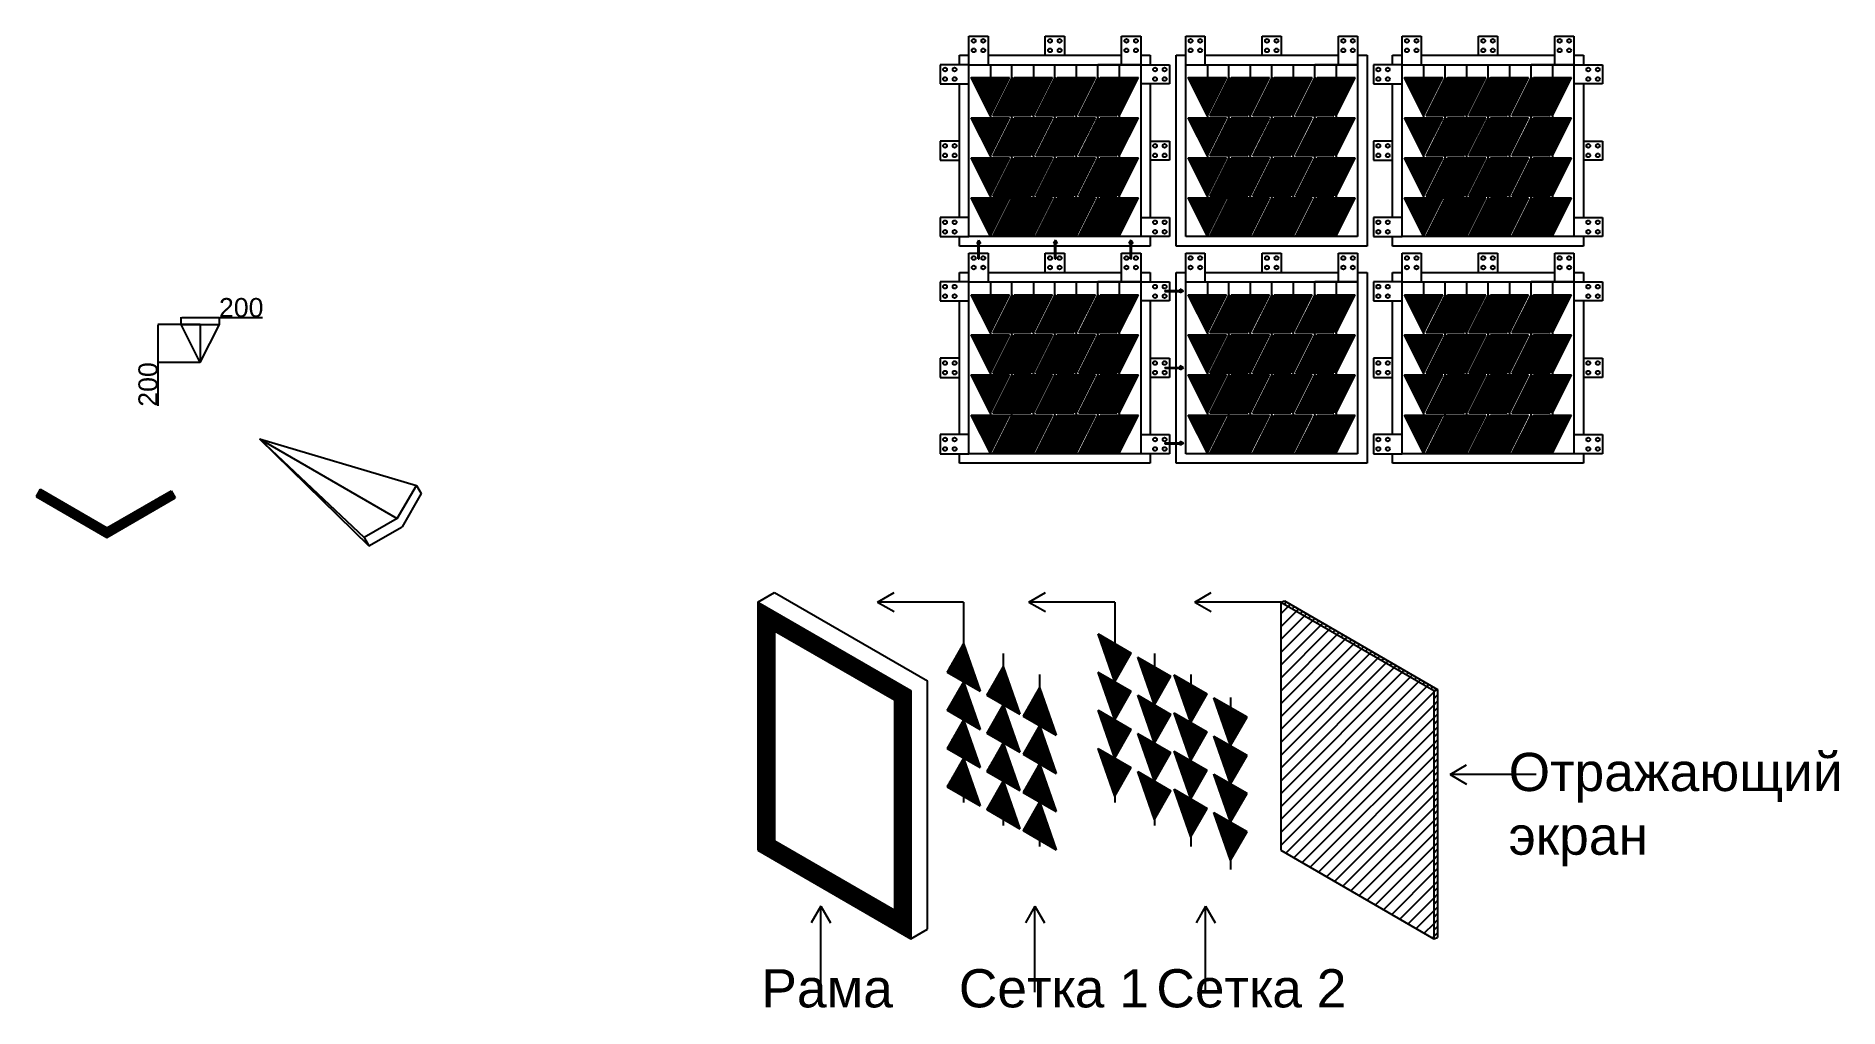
# Model space of a CAD drawing. Header units: millimetres. Extents: x -3079 to 6366, y 6362 to 11451.
import ezdxf

# ---------------------------------------------------------------- set-up
doc = ezdxf.new("R2010")
doc.units = ezdxf.units.MM
doc.layers.add('ТОнкие', color=7, linetype='Continuous', lineweight=25)
doc.styles.get("Standard").update_dxf_attribs({"font": 'arial.ttf'})
doc.dimstyles.new('ISO-25', dxfattribs={"dimtxt": 2.5, "dimasz": 2.5, "dimexe": 1.25, "dimexo": 0.625, "dimtad": 1, "dimtxsty": 'Standard', "dimcen": 2.5, "dimadec": 0, "dimazin": 0, "dimtfac": 1, "dimtmove": 0, "dimatfit": 3, "dimfxl": 1, "dimarcsym": 0})

msp = doc.modelspace()

# ---------------------------------------------------------------- texts
at = {"layer": 'ТОнкие', "char_height": 200, "attachment_point": 1}
for s, width, insert in [('Отражающий экран', 922.45313, (4635.42, 7697.539)), ('Рама', 922.45313, (720.537, 6564.731)), ('Сетка 1', 1182.01787, (1755.221, 6564.731)), ('Сетка 2', 1257.33512, (2789.905, 6564.731))]:
    msp.add_mtext_dynamic_manual_height_columns(s, width=width, gutter_width=12.5, heights=[0], dxfattribs=dict(at, insert=insert))

# ---------------------------------------------------------------- blocks, each defined once
blk = doc.blocks.new('*D2')
at = {"layer": 'Defpoints', "color": 0, "transparency": 16777216}
for p in [(-2318.4, 9941.1), (-2118.4, 9977.1), (-2118.4, 9941.1)]:
    blk.add_point(p, dxfattribs=at)
at = {"layer": 'ТОнкие', "color": 0, "lineweight": -2, "transparency": 16777216}
for p, q in [((-2318.4, 9941.7), (-2318.4, 9978.4)), ((-2315.9, 9977.1), (-2120.9, 9977.1)), ((-2118.4, 9941.7), (-2118.4, 9978.4)), ((-2118.4, 9977.1), (-1892.3, 9977.1))]:
    blk.add_line(p, q, dxfattribs=at)
at = {"layer": 'ТОнкие', "color": 0, "transparency": 16777216}
for points in [[(-2315.9, 9977.5), (-2315.9, 9976.7), (-2318.4, 9977.1)], [(-2120.9, 9977.5), (-2120.9, 9976.7), (-2118.4, 9977.1)]]:
    blk.add_solid(points, dxfattribs=at)
at = {"layer": 'ТОнкие', "color": 0, "transparency": 16777216, "insert": (-2004.1, 10028.8), "char_height": 2.5, "attachment_point": 5}
blk.add_mtext('{\\H40x;200}', dxfattribs=at)
blk = doc.blocks.new('*D3')
at = {"layer": 'Defpoints', "color": 0, "transparency": 16777216}
for p in [(-2218.4, 9941.1), (-2440.4, 9741.1), (-2218.4, 9741.1)]:
    blk.add_point(p, dxfattribs=at)
at = {"layer": 'ТОнкие', "color": 0, "lineweight": -2, "transparency": 16777216}
for p, q in [((-2219, 9941.1), (-2441.6, 9941.1)), ((-2440.4, 9938.6), (-2440.4, 9743.6)), ((-2219, 9741.1), (-2441.6, 9741.1)), ((-2440.4, 9741.1), (-2440.4, 9515))]:
    blk.add_line(p, q, dxfattribs=at)
at = {"layer": 'ТОнкие', "color": 0, "transparency": 16777216}
for points in [[(-2440.8, 9938.6), (-2440, 9938.6), (-2440.4, 9941.1)], [(-2440.8, 9743.6), (-2440, 9743.6), (-2440.4, 9741.1)]]:
    blk.add_solid(points, dxfattribs=at)
at = {"layer": 'ТОнкие', "color": 0, "transparency": 16777216, "insert": (-2492.1, 9626.8), "char_height": 2.5, "attachment_point": 5, "rotation": 90}
blk.add_mtext('{\\H40x;200}', dxfattribs=at)

# ---------------------------------------------------------------- dimensions: what is measured, and where the dimension line sits
at = {"layer": 'ТОнкие'}
dim = msp.add_linear_dim(base=(-2118.365, 9977.118), p1=(-2318.365, 9941.053), p2=(-2118.365, 9941.053), text='{\\H40x;<>}', dimstyle='ISO-25', dxfattribs=at)
dim.commit()
dim.dimension.update_dxf_attribs({"geometry": '*D2', "text_midpoint": (-2004.087, 10028.801)})
dim = msp.add_linear_dim(base=(-2440.373, 9741.053), p1=(-2218.365, 9941.053), p2=(-2218.365, 9741.053), angle=90, text='{\\H40x;<>}', dimstyle='ISO-25', dxfattribs=at)
dim.commit()
dim.dimension.update_dxf_attribs({"geometry": '*D3', "text_midpoint": (-2492.055, 9626.775)})

# ---------------------------------------------------------------- hatches: boundary and pattern name
at = {"layer": 'ТОнкие', "true_color": 0xf26722}
h = msp.add_hatch(dxfattribs=at)
h.set_pattern_fill('ANSI31', color=30, scale=0.5)
h.set_pattern_definition([(45, (392.795, 1134.5626), (-1.12253202, 1.12253202), [])])
h.paths.add_polyline_path([(2020.626, 11233.787), (1820.626, 11233.787), (1920.626, 11033.787)])
at = {"layer": 'ТОнкие', "true_color": 0xfecc66}
h = msp.add_hatch(dxfattribs=at)
h.set_pattern_fill('ANSI31', color=31, scale=0.5, angle=180)
h.set_pattern_definition([(225, (3560.9578, 21133.0106), (1.12253202, -1.12253202), [])])
h.paths.add_polyline_path([(1933.126, 11033.787), (2133.126, 11033.787), (2033.126, 11233.787)])
at = {"layer": 'ТОнкие', "true_color": 0xf26722}
h = msp.add_hatch(dxfattribs=at)
h.set_pattern_fill('ANSI31', color=30, scale=0.5)
h.set_pattern_definition([(45, (617.795, 1134.5626), (-1.12253202, 1.12253202), [])])
h.paths.add_polyline_path([(2245.626, 11233.787), (2045.626, 11233.787), (2145.626, 11033.787)])
at = {"layer": 'ТОнкие', "true_color": 0xfecc66}
h = msp.add_hatch(dxfattribs=at)
h.set_pattern_fill('ANSI31', color=31, scale=0.5, angle=180)
h.set_pattern_definition([(225, (3785.9578, 21133.0106), (1.12253202, -1.12253202), [])])
h.paths.add_polyline_path([(2158.126, 11033.787), (2358.126, 11033.787), (2258.126, 11233.787)])
at = {"layer": 'ТОнкие', "true_color": 0xf26722}
h = msp.add_hatch(dxfattribs=at)
h.set_pattern_fill('ANSI31', color=30, scale=0.5)
h.set_pattern_definition([(45, (842.795, 1134.5626), (-1.12253202, 1.12253202), [])])
h.paths.add_polyline_path([(2470.626, 11233.787), (2270.626, 11233.787), (2370.626, 11033.787)])
at = {"layer": 'ТОнкие', "true_color": 0xfecc66}
h = msp.add_hatch(dxfattribs=at)
h.set_pattern_fill('ANSI31', color=31, scale=0.5, angle=180)
h.set_pattern_definition([(225, (4010.9578, 21133.0106), (1.12253202, -1.12253202), [])])
h.paths.add_polyline_path([(2383.126, 11033.787), (2583.126, 11033.787), (2483.126, 11233.787)])
at = {"layer": 'ТОнкие', "true_color": 0xf26722}
h = msp.add_hatch(dxfattribs=at)
h.set_pattern_fill('ANSI31', color=30, scale=0.5)
h.set_pattern_definition([(45, (1067.795, 1134.5626), (-1.12253202, 1.12253202), [])])
h.paths.add_polyline_path([(2695.626, 11233.787), (2495.626, 11233.787), (2595.626, 11033.787)])
h = msp.add_hatch(dxfattribs=at)
h.set_pattern_fill('ANSI31', color=30, scale=0.5)
h.set_pattern_definition([(45, (1529.1948, 1134.5626), (-1.12253202, 1.12253202), [])])
h.paths.add_polyline_path([(3157.026, 11233.787), (2957.026, 11233.787), (3057.026, 11033.787)])
at = {"layer": 'ТОнкие', "true_color": 0xfecc66}
h = msp.add_hatch(dxfattribs=at)
h.set_pattern_fill('ANSI31', color=31, scale=0.5, angle=180)
h.set_pattern_definition([(225, (4697.3576, 21133.0106), (1.12253202, -1.12253202), [])])
h.paths.add_polyline_path([(3069.526, 11033.787), (3269.526, 11033.787), (3169.526, 11233.787)])
at = {"layer": 'ТОнкие', "true_color": 0xf26722}
h = msp.add_hatch(dxfattribs=at)
h.set_pattern_fill('ANSI31', color=30, scale=0.5)
h.set_pattern_definition([(45, (1754.1948, 1134.5626), (-1.12253202, 1.12253202), [])])
h.paths.add_polyline_path([(3382.026, 11233.787), (3182.026, 11233.787), (3282.026, 11033.787)])
at = {"layer": 'ТОнкие', "true_color": 0xfecc66}
h = msp.add_hatch(dxfattribs=at)
h.set_pattern_fill('ANSI31', color=31, scale=0.5, angle=180)
h.set_pattern_definition([(225, (4922.3576, 21133.0106), (1.12253202, -1.12253202), [])])
h.paths.add_polyline_path([(3294.526, 11033.787), (3494.526, 11033.787), (3394.526, 11233.787)])
at = {"layer": 'ТОнкие', "true_color": 0xf26722}
h = msp.add_hatch(dxfattribs=at)
h.set_pattern_fill('ANSI31', color=30, scale=0.5)
h.set_pattern_definition([(45, (1979.1948, 1134.5626), (-1.12253202, 1.12253202), [])])
h.paths.add_polyline_path([(3607.026, 11233.787), (3407.026, 11233.787), (3507.026, 11033.787)])
at = {"layer": 'ТОнкие', "true_color": 0xfecc66}
h = msp.add_hatch(dxfattribs=at)
h.set_pattern_fill('ANSI31', color=31, scale=0.5, angle=180)
h.set_pattern_definition([(225, (5147.3576, 21133.0106), (1.12253202, -1.12253202), [])])
h.paths.add_polyline_path([(3519.526, 11033.787), (3719.526, 11033.787), (3619.526, 11233.787)])
at = {"layer": 'ТОнкие', "true_color": 0xf26722}
h = msp.add_hatch(dxfattribs=at)
h.set_pattern_fill('ANSI31', color=30, scale=0.5)
h.set_pattern_definition([(45, (2204.1948, 1134.5626), (-1.12253202, 1.12253202), [])])
h.paths.add_polyline_path([(3832.026, 11233.787), (3632.026, 11233.787), (3732.026, 11033.787)])
h = msp.add_hatch(dxfattribs=at)
h.set_pattern_fill('ANSI31', color=30, scale=0.5)
h.set_pattern_definition([(45, (2662.4133, 1134.5626), (-1.12253202, 1.12253202), [])])
h.paths.add_polyline_path([(4290.245, 11233.787), (4090.245, 11233.787), (4190.245, 11033.787)])
at = {"layer": 'ТОнкие', "true_color": 0xfecc66}
h = msp.add_hatch(dxfattribs=at)
h.set_pattern_fill('ANSI31', color=31, scale=0.5, angle=180)
h.set_pattern_definition([(225, (5830.5761, 21133.0106), (1.12253202, -1.12253202), [])])
h.paths.add_polyline_path([(4202.745, 11033.787), (4402.745, 11033.787), (4302.745, 11233.787)])
at = {"layer": 'ТОнкие', "true_color": 0xf26722}
h = msp.add_hatch(dxfattribs=at)
h.set_pattern_fill('ANSI31', color=30, scale=0.5)
h.set_pattern_definition([(45, (2887.4133, 1134.5626), (-1.12253202, 1.12253202), [])])
h.paths.add_polyline_path([(4515.245, 11233.787), (4315.245, 11233.787), (4415.245, 11033.787)])
at = {"layer": 'ТОнкие', "true_color": 0xfecc66}
h = msp.add_hatch(dxfattribs=at)
h.set_pattern_fill('ANSI31', color=31, scale=0.5, angle=180)
h.set_pattern_definition([(225, (6055.5761, 21133.0106), (1.12253202, -1.12253202), [])])
h.paths.add_polyline_path([(4427.745, 11033.787), (4627.745, 11033.787), (4527.745, 11233.787)])
at = {"layer": 'ТОнкие', "true_color": 0xf26722}
h = msp.add_hatch(dxfattribs=at)
h.set_pattern_fill('ANSI31', color=30, scale=0.5)
h.set_pattern_definition([(45, (3112.4133, 1134.5626), (-1.12253202, 1.12253202), [])])
h.paths.add_polyline_path([(4740.245, 11233.787), (4540.245, 11233.787), (4640.245, 11033.787)])
at = {"layer": 'ТОнкие', "true_color": 0xfecc66}
h = msp.add_hatch(dxfattribs=at)
h.set_pattern_fill('ANSI31', color=31, scale=0.5, angle=180)
h.set_pattern_definition([(225, (6280.5761, 21133.0106), (1.12253202, -1.12253202), [])])
h.paths.add_polyline_path([(4652.745, 11033.787), (4852.745, 11033.787), (4752.745, 11233.787)])
at = {"layer": 'ТОнкие', "true_color": 0xf26722}
h = msp.add_hatch(dxfattribs=at)
h.set_pattern_fill('ANSI31', color=30, scale=0.5)
h.set_pattern_definition([(45, (3337.4133, 1134.5626), (-1.12253202, 1.12253202), [])])
h.paths.add_polyline_path([(4965.245, 11233.787), (4765.245, 11233.787), (4865.245, 11033.787)])
h = msp.add_hatch(dxfattribs=at)
h.set_pattern_fill('ANSI31', color=30, scale=0.5)
h.set_pattern_definition([(45, (392.795, 924.5626), (-1.12253202, 1.12253202), [])])
h.paths.add_polyline_path([(2020.626, 11023.787), (1820.626, 11023.787), (1920.626, 10823.787)])
at = {"layer": 'ТОнкие', "true_color": 0xfecc66}
h = msp.add_hatch(dxfattribs=at)
h.set_pattern_fill('ANSI31', color=31, scale=0.5, angle=180)
h.set_pattern_definition([(225, (3560.9578, 20923.0106), (1.12253202, -1.12253202), [])])
h.paths.add_polyline_path([(1933.126, 10823.787), (2133.126, 10823.787), (2033.126, 11023.787)])
at = {"layer": 'ТОнкие', "true_color": 0xf26722}
h = msp.add_hatch(dxfattribs=at)
h.set_pattern_fill('ANSI31', color=30, scale=0.5)
h.set_pattern_definition([(45, (617.795, 924.5626), (-1.12253202, 1.12253202), [])])
h.paths.add_polyline_path([(2245.626, 11023.787), (2045.626, 11023.787), (2145.626, 10823.787)])
at = {"layer": 'ТОнкие', "true_color": 0xfecc66}
h = msp.add_hatch(dxfattribs=at)
h.set_pattern_fill('ANSI31', color=31, scale=0.5, angle=180)
h.set_pattern_definition([(225, (3785.9578, 20923.0106), (1.12253202, -1.12253202), [])])
h.paths.add_polyline_path([(2158.126, 10823.787), (2358.126, 10823.787), (2258.126, 11023.787)])
at = {"layer": 'ТОнкие', "true_color": 0xf26722}
h = msp.add_hatch(dxfattribs=at)
h.set_pattern_fill('ANSI31', color=30, scale=0.5)
h.set_pattern_definition([(45, (842.795, 924.5626), (-1.12253202, 1.12253202), [])])
h.paths.add_polyline_path([(2470.626, 11023.787), (2270.626, 11023.787), (2370.626, 10823.787)])
at = {"layer": 'ТОнкие', "true_color": 0xfecc66}
h = msp.add_hatch(dxfattribs=at)
h.set_pattern_fill('ANSI31', color=31, scale=0.5, angle=180)
h.set_pattern_definition([(225, (4010.9578, 20923.0106), (1.12253202, -1.12253202), [])])
h.paths.add_polyline_path([(2383.126, 10823.787), (2583.126, 10823.787), (2483.126, 11023.787)])
at = {"layer": 'ТОнкие', "true_color": 0xf26722}
h = msp.add_hatch(dxfattribs=at)
h.set_pattern_fill('ANSI31', color=30, scale=0.5)
h.set_pattern_definition([(45, (1067.795, 924.5626), (-1.12253202, 1.12253202), [])])
h.paths.add_polyline_path([(2695.626, 11023.787), (2495.626, 11023.787), (2595.626, 10823.787)])
h = msp.add_hatch(dxfattribs=at)
h.set_pattern_fill('ANSI31', color=30, scale=0.5)
h.set_pattern_definition([(45, (1529.1948, 924.5626), (-1.12253202, 1.12253202), [])])
h.paths.add_polyline_path([(3157.026, 11023.787), (2957.026, 11023.787), (3057.026, 10823.787)])
at = {"layer": 'ТОнкие', "true_color": 0xfecc66}
h = msp.add_hatch(dxfattribs=at)
h.set_pattern_fill('ANSI31', color=31, scale=0.5, angle=180)
h.set_pattern_definition([(225, (4697.3576, 20923.0106), (1.12253202, -1.12253202), [])])
h.paths.add_polyline_path([(3069.526, 10823.787), (3269.526, 10823.787), (3169.526, 11023.787)])
at = {"layer": 'ТОнкие', "true_color": 0xf26722}
h = msp.add_hatch(dxfattribs=at)
h.set_pattern_fill('ANSI31', color=30, scale=0.5)
h.set_pattern_definition([(45, (1754.1948, 924.5626), (-1.12253202, 1.12253202), [])])
h.paths.add_polyline_path([(3382.026, 11023.787), (3182.026, 11023.787), (3282.026, 10823.787)])
at = {"layer": 'ТОнкие', "true_color": 0xfecc66}
h = msp.add_hatch(dxfattribs=at)
h.set_pattern_fill('ANSI31', color=31, scale=0.5, angle=180)
h.set_pattern_definition([(225, (4922.3576, 20923.0106), (1.12253202, -1.12253202), [])])
h.paths.add_polyline_path([(3294.526, 10823.787), (3494.526, 10823.787), (3394.526, 11023.787)])
at = {"layer": 'ТОнкие', "true_color": 0xf26722}
h = msp.add_hatch(dxfattribs=at)
h.set_pattern_fill('ANSI31', color=30, scale=0.5)
h.set_pattern_definition([(45, (1979.1948, 924.5626), (-1.12253202, 1.12253202), [])])
h.paths.add_polyline_path([(3607.026, 11023.787), (3407.026, 11023.787), (3507.026, 10823.787)])
at = {"layer": 'ТОнкие', "true_color": 0xfecc66}
h = msp.add_hatch(dxfattribs=at)
h.set_pattern_fill('ANSI31', color=31, scale=0.5, angle=180)
h.set_pattern_definition([(225, (5147.3576, 20923.0106), (1.12253202, -1.12253202), [])])
h.paths.add_polyline_path([(3519.526, 10823.787), (3719.526, 10823.787), (3619.526, 11023.787)])
at = {"layer": 'ТОнкие', "true_color": 0xf26722}
h = msp.add_hatch(dxfattribs=at)
h.set_pattern_fill('ANSI31', color=30, scale=0.5)
h.set_pattern_definition([(45, (2204.1948, 924.5626), (-1.12253202, 1.12253202), [])])
h.paths.add_polyline_path([(3832.026, 11023.787), (3632.026, 11023.787), (3732.026, 10823.787)])
h = msp.add_hatch(dxfattribs=at)
h.set_pattern_fill('ANSI31', color=30, scale=0.5)
h.set_pattern_definition([(45, (2662.4133, 924.5626), (-1.12253202, 1.12253202), [])])
h.paths.add_polyline_path([(4290.245, 11023.787), (4090.245, 11023.787), (4190.245, 10823.787)])
at = {"layer": 'ТОнкие', "true_color": 0xfecc66}
h = msp.add_hatch(dxfattribs=at)
h.set_pattern_fill('ANSI31', color=31, scale=0.5, angle=180)
h.set_pattern_definition([(225, (5830.5761, 20923.0106), (1.12253202, -1.12253202), [])])
h.paths.add_polyline_path([(4202.745, 10823.787), (4402.745, 10823.787), (4302.745, 11023.787)])
at = {"layer": 'ТОнкие', "true_color": 0xf26722}
h = msp.add_hatch(dxfattribs=at)
h.set_pattern_fill('ANSI31', color=30, scale=0.5)
h.set_pattern_definition([(45, (2887.4133, 924.5626), (-1.12253202, 1.12253202), [])])
h.paths.add_polyline_path([(4515.245, 11023.787), (4315.245, 11023.787), (4415.245, 10823.787)])
at = {"layer": 'ТОнкие', "true_color": 0xfecc66}
h = msp.add_hatch(dxfattribs=at)
h.set_pattern_fill('ANSI31', color=31, scale=0.5, angle=180)
h.set_pattern_definition([(225, (6055.5761, 20923.0106), (1.12253202, -1.12253202), [])])
h.paths.add_polyline_path([(4427.745, 10823.787), (4627.745, 10823.787), (4527.745, 11023.787)])
at = {"layer": 'ТОнкие', "true_color": 0xf26722}
h = msp.add_hatch(dxfattribs=at)
h.set_pattern_fill('ANSI31', color=30, scale=0.5)
h.set_pattern_definition([(45, (3112.4133, 924.5626), (-1.12253202, 1.12253202), [])])
h.paths.add_polyline_path([(4740.245, 11023.787), (4540.245, 11023.787), (4640.245, 10823.787)])
at = {"layer": 'ТОнкие', "true_color": 0xfecc66}
h = msp.add_hatch(dxfattribs=at)
h.set_pattern_fill('ANSI31', color=31, scale=0.5, angle=180)
h.set_pattern_definition([(225, (6280.5761, 20923.0106), (1.12253202, -1.12253202), [])])
h.paths.add_polyline_path([(4652.745, 10823.787), (4852.745, 10823.787), (4752.745, 11023.787)])
at = {"layer": 'ТОнкие', "true_color": 0xf26722}
h = msp.add_hatch(dxfattribs=at)
h.set_pattern_fill('ANSI31', color=30, scale=0.5)
h.set_pattern_definition([(45, (3337.4133, 924.5626), (-1.12253202, 1.12253202), [])])
h.paths.add_polyline_path([(4965.245, 11023.787), (4765.245, 11023.787), (4865.245, 10823.787)])
h = msp.add_hatch(dxfattribs=at)
h.set_pattern_fill('ANSI31', color=30, scale=0.5)
h.set_pattern_definition([(45, (392.795, 714.5626), (-1.12253202, 1.12253202), [])])
h.paths.add_polyline_path([(2020.626, 10813.787), (1820.626, 10813.787), (1920.626, 10613.787)])
at = {"layer": 'ТОнкие', "true_color": 0xfecc66}
h = msp.add_hatch(dxfattribs=at)
h.set_pattern_fill('ANSI31', color=31, scale=0.5, angle=180)
h.set_pattern_definition([(225, (3560.9578, 20713.0106), (1.12253202, -1.12253202), [])])
h.paths.add_polyline_path([(1933.126, 10613.787), (2133.126, 10613.787), (2033.126, 10813.787)])
at = {"layer": 'ТОнкие', "true_color": 0xf26722}
h = msp.add_hatch(dxfattribs=at)
h.set_pattern_fill('ANSI31', color=30, scale=0.5)
h.set_pattern_definition([(45, (617.795, 714.5626), (-1.12253202, 1.12253202), [])])
h.paths.add_polyline_path([(2245.626, 10813.787), (2045.626, 10813.787), (2145.626, 10613.787)])
at = {"layer": 'ТОнкие', "true_color": 0xfecc66}
h = msp.add_hatch(dxfattribs=at)
h.set_pattern_fill('ANSI31', color=31, scale=0.5, angle=180)
h.set_pattern_definition([(225, (3785.9578, 20713.0106), (1.12253202, -1.12253202), [])])
h.paths.add_polyline_path([(2158.126, 10613.787), (2358.126, 10613.787), (2258.126, 10813.787)])
at = {"layer": 'ТОнкие', "true_color": 0xf26722}
h = msp.add_hatch(dxfattribs=at)
h.set_pattern_fill('ANSI31', color=30, scale=0.5)
h.set_pattern_definition([(45, (842.795, 714.5626), (-1.12253202, 1.12253202), [])])
h.paths.add_polyline_path([(2470.626, 10813.787), (2270.626, 10813.787), (2370.626, 10613.787)])
at = {"layer": 'ТОнкие', "true_color": 0xfecc66}
h = msp.add_hatch(dxfattribs=at)
h.set_pattern_fill('ANSI31', color=31, scale=0.5, angle=180)
h.set_pattern_definition([(225, (4010.9578, 20713.0106), (1.12253202, -1.12253202), [])])
h.paths.add_polyline_path([(2383.126, 10613.787), (2583.126, 10613.787), (2483.126, 10813.787)])
at = {"layer": 'ТОнкие', "true_color": 0xf26722}
h = msp.add_hatch(dxfattribs=at)
h.set_pattern_fill('ANSI31', color=30, scale=0.5)
h.set_pattern_definition([(45, (1067.795, 714.5626), (-1.12253202, 1.12253202), [])])
h.paths.add_polyline_path([(2695.626, 10813.787), (2495.626, 10813.787), (2595.626, 10613.787)])
h = msp.add_hatch(dxfattribs=at)
h.set_pattern_fill('ANSI31', color=30, scale=0.5)
h.set_pattern_definition([(45, (1529.1948, 714.5626), (-1.12253202, 1.12253202), [])])
h.paths.add_polyline_path([(3157.026, 10813.787), (2957.026, 10813.787), (3057.026, 10613.787)])
at = {"layer": 'ТОнкие', "true_color": 0xfecc66}
h = msp.add_hatch(dxfattribs=at)
h.set_pattern_fill('ANSI31', color=31, scale=0.5, angle=180)
h.set_pattern_definition([(225, (4697.3576, 20713.0106), (1.12253202, -1.12253202), [])])
h.paths.add_polyline_path([(3069.526, 10613.787), (3269.526, 10613.787), (3169.526, 10813.787)])
at = {"layer": 'ТОнкие', "true_color": 0xf26722}
h = msp.add_hatch(dxfattribs=at)
h.set_pattern_fill('ANSI31', color=30, scale=0.5)
h.set_pattern_definition([(45, (1754.1948, 714.5626), (-1.12253202, 1.12253202), [])])
h.paths.add_polyline_path([(3382.026, 10813.787), (3182.026, 10813.787), (3282.026, 10613.787)])
at = {"layer": 'ТОнкие', "true_color": 0xfecc66}
h = msp.add_hatch(dxfattribs=at)
h.set_pattern_fill('ANSI31', color=31, scale=0.5, angle=180)
h.set_pattern_definition([(225, (4922.3576, 20713.0106), (1.12253202, -1.12253202), [])])
h.paths.add_polyline_path([(3294.526, 10613.787), (3494.526, 10613.787), (3394.526, 10813.787)])
at = {"layer": 'ТОнкие', "true_color": 0xf26722}
h = msp.add_hatch(dxfattribs=at)
h.set_pattern_fill('ANSI31', color=30, scale=0.5)
h.set_pattern_definition([(45, (1979.1948, 714.5626), (-1.12253202, 1.12253202), [])])
h.paths.add_polyline_path([(3607.026, 10813.787), (3407.026, 10813.787), (3507.026, 10613.787)])
at = {"layer": 'ТОнкие', "true_color": 0xfecc66}
h = msp.add_hatch(dxfattribs=at)
h.set_pattern_fill('ANSI31', color=31, scale=0.5, angle=180)
h.set_pattern_definition([(225, (5147.3576, 20713.0106), (1.12253202, -1.12253202), [])])
h.paths.add_polyline_path([(3519.526, 10613.787), (3719.526, 10613.787), (3619.526, 10813.787)])
at = {"layer": 'ТОнкие', "true_color": 0xf26722}
h = msp.add_hatch(dxfattribs=at)
h.set_pattern_fill('ANSI31', color=30, scale=0.5)
h.set_pattern_definition([(45, (2204.1948, 714.5626), (-1.12253202, 1.12253202), [])])
h.paths.add_polyline_path([(3832.026, 10813.787), (3632.026, 10813.787), (3732.026, 10613.787)])
h = msp.add_hatch(dxfattribs=at)
h.set_pattern_fill('ANSI31', color=30, scale=0.5)
h.set_pattern_definition([(45, (2662.4133, 714.5626), (-1.12253202, 1.12253202), [])])
h.paths.add_polyline_path([(4290.245, 10813.787), (4090.245, 10813.787), (4190.245, 10613.787)])
at = {"layer": 'ТОнкие', "true_color": 0xfecc66}
h = msp.add_hatch(dxfattribs=at)
h.set_pattern_fill('ANSI31', color=31, scale=0.5, angle=180)
h.set_pattern_definition([(225, (5830.5761, 20713.0106), (1.12253202, -1.12253202), [])])
h.paths.add_polyline_path([(4202.745, 10613.787), (4402.745, 10613.787), (4302.745, 10813.787)])
at = {"layer": 'ТОнкие', "true_color": 0xf26722}
h = msp.add_hatch(dxfattribs=at)
h.set_pattern_fill('ANSI31', color=30, scale=0.5)
h.set_pattern_definition([(45, (2887.4133, 714.5626), (-1.12253202, 1.12253202), [])])
h.paths.add_polyline_path([(4515.245, 10813.787), (4315.245, 10813.787), (4415.245, 10613.787)])
at = {"layer": 'ТОнкие', "true_color": 0xfecc66}
h = msp.add_hatch(dxfattribs=at)
h.set_pattern_fill('ANSI31', color=31, scale=0.5, angle=180)
h.set_pattern_definition([(225, (6055.5761, 20713.0106), (1.12253202, -1.12253202), [])])
h.paths.add_polyline_path([(4427.745, 10613.787), (4627.745, 10613.787), (4527.745, 10813.787)])
at = {"layer": 'ТОнкие', "true_color": 0xf26722}
h = msp.add_hatch(dxfattribs=at)
h.set_pattern_fill('ANSI31', color=30, scale=0.5)
h.set_pattern_definition([(45, (3112.4133, 714.5626), (-1.12253202, 1.12253202), [])])
h.paths.add_polyline_path([(4740.245, 10813.787), (4540.245, 10813.787), (4640.245, 10613.787)])
at = {"layer": 'ТОнкие', "true_color": 0xfecc66}
h = msp.add_hatch(dxfattribs=at)
h.set_pattern_fill('ANSI31', color=31, scale=0.5, angle=180)
h.set_pattern_definition([(225, (6280.5761, 20713.0106), (1.12253202, -1.12253202), [])])
h.paths.add_polyline_path([(4652.745, 10613.787), (4852.745, 10613.787), (4752.745, 10813.787)])
at = {"layer": 'ТОнкие', "true_color": 0xf26722}
h = msp.add_hatch(dxfattribs=at)
h.set_pattern_fill('ANSI31', color=30, scale=0.5)
h.set_pattern_definition([(45, (3337.4133, 714.5626), (-1.12253202, 1.12253202), [])])
h.paths.add_polyline_path([(4965.245, 10813.787), (4765.245, 10813.787), (4865.245, 10613.787)])
h = msp.add_hatch(dxfattribs=at)
h.set_pattern_fill('ANSI31', color=30, scale=0.5)
h.set_pattern_definition([(45, (392.795, 504.5626), (-1.12253202, 1.12253202), [])])
h.paths.add_polyline_path([(2020.626, 10603.787), (1820.626, 10603.787), (1920.626, 10403.787)])
at = {"layer": 'ТОнкие', "true_color": 0xfecc66}
h = msp.add_hatch(dxfattribs=at)
h.set_pattern_fill('ANSI31', color=31, scale=0.5, angle=180)
h.set_pattern_definition([(225, (3560.9578, 20503.0106), (1.12253202, -1.12253202), [])])
h.paths.add_polyline_path([(1933.126, 10403.787), (2133.126, 10403.787), (2033.126, 10603.787)])
at = {"layer": 'ТОнкие', "true_color": 0xf26722}
h = msp.add_hatch(dxfattribs=at)
h.set_pattern_fill('ANSI31', color=30, scale=0.5)
h.set_pattern_definition([(45, (617.795, 504.5626), (-1.12253202, 1.12253202), [])])
h.paths.add_polyline_path([(2245.626, 10603.787), (2045.626, 10603.787), (2145.626, 10403.787)])
at = {"layer": 'ТОнкие', "true_color": 0xfecc66}
h = msp.add_hatch(dxfattribs=at)
h.set_pattern_fill('ANSI31', color=31, scale=0.5, angle=180)
h.set_pattern_definition([(225, (3785.9578, 20503.0106), (1.12253202, -1.12253202), [])])
h.paths.add_polyline_path([(2158.126, 10403.787), (2358.126, 10403.787), (2258.126, 10603.787)])
at = {"layer": 'ТОнкие', "true_color": 0xf26722}
h = msp.add_hatch(dxfattribs=at)
h.set_pattern_fill('ANSI31', color=30, scale=0.5)
h.set_pattern_definition([(45, (842.795, 504.5626), (-1.12253202, 1.12253202), [])])
h.paths.add_polyline_path([(2470.626, 10603.787), (2270.626, 10603.787), (2370.626, 10403.787)])
at = {"layer": 'ТОнкие', "true_color": 0xfecc66}
h = msp.add_hatch(dxfattribs=at)
h.set_pattern_fill('ANSI31', color=31, scale=0.5, angle=180)
h.set_pattern_definition([(225, (4010.9578, 20503.0106), (1.12253202, -1.12253202), [])])
h.paths.add_polyline_path([(2383.126, 10403.787), (2583.126, 10403.787), (2483.126, 10603.787)])
at = {"layer": 'ТОнкие', "true_color": 0xf26722}
h = msp.add_hatch(dxfattribs=at)
h.set_pattern_fill('ANSI31', color=30, scale=0.5)
h.set_pattern_definition([(45, (1067.795, 504.5626), (-1.12253202, 1.12253202), [])])
h.paths.add_polyline_path([(2695.626, 10603.787), (2495.626, 10603.787), (2595.626, 10403.787)])
h = msp.add_hatch(dxfattribs=at)
h.set_pattern_fill('ANSI31', color=30, scale=0.5)
h.set_pattern_definition([(45, (1529.1948, 504.5626), (-1.12253202, 1.12253202), [])])
h.paths.add_polyline_path([(3157.026, 10603.787), (2957.026, 10603.787), (3057.026, 10403.787)])
at = {"layer": 'ТОнкие', "true_color": 0xfecc66}
h = msp.add_hatch(dxfattribs=at)
h.set_pattern_fill('ANSI31', color=31, scale=0.5, angle=180)
h.set_pattern_definition([(225, (4697.3576, 20503.0106), (1.12253202, -1.12253202), [])])
h.paths.add_polyline_path([(3069.526, 10403.787), (3269.526, 10403.787), (3169.526, 10603.787)])
at = {"layer": 'ТОнкие', "true_color": 0xf26722}
h = msp.add_hatch(dxfattribs=at)
h.set_pattern_fill('ANSI31', color=30, scale=0.5)
h.set_pattern_definition([(45, (1754.1948, 504.5626), (-1.12253202, 1.12253202), [])])
h.paths.add_polyline_path([(3382.026, 10603.787), (3182.026, 10603.787), (3282.026, 10403.787)])
at = {"layer": 'ТОнкие', "true_color": 0xfecc66}
h = msp.add_hatch(dxfattribs=at)
h.set_pattern_fill('ANSI31', color=31, scale=0.5, angle=180)
h.set_pattern_definition([(225, (4922.3576, 20503.0106), (1.12253202, -1.12253202), [])])
h.paths.add_polyline_path([(3294.526, 10403.787), (3494.526, 10403.787), (3394.526, 10603.787)])
at = {"layer": 'ТОнкие', "true_color": 0xf26722}
h = msp.add_hatch(dxfattribs=at)
h.set_pattern_fill('ANSI31', color=30, scale=0.5)
h.set_pattern_definition([(45, (1979.1948, 504.5626), (-1.12253202, 1.12253202), [])])
h.paths.add_polyline_path([(3607.026, 10603.787), (3407.026, 10603.787), (3507.026, 10403.787)])
at = {"layer": 'ТОнкие', "true_color": 0xfecc66}
h = msp.add_hatch(dxfattribs=at)
h.set_pattern_fill('ANSI31', color=31, scale=0.5, angle=180)
h.set_pattern_definition([(225, (5147.3576, 20503.0106), (1.12253202, -1.12253202), [])])
h.paths.add_polyline_path([(3519.526, 10403.787), (3719.526, 10403.787), (3619.526, 10603.787)])
at = {"layer": 'ТОнкие', "true_color": 0xf26722}
h = msp.add_hatch(dxfattribs=at)
h.set_pattern_fill('ANSI31', color=30, scale=0.5)
h.set_pattern_definition([(45, (2204.1948, 504.5626), (-1.12253202, 1.12253202), [])])
h.paths.add_polyline_path([(3832.026, 10603.787), (3632.026, 10603.787), (3732.026, 10403.787)])
h = msp.add_hatch(dxfattribs=at)
h.set_pattern_fill('ANSI31', color=30, scale=0.5)
h.set_pattern_definition([(45, (2662.4133, 504.5626), (-1.12253202, 1.12253202), [])])
h.paths.add_polyline_path([(4290.245, 10603.787), (4090.245, 10603.787), (4190.245, 10403.787)])
at = {"layer": 'ТОнкие', "true_color": 0xfecc66}
h = msp.add_hatch(dxfattribs=at)
h.set_pattern_fill('ANSI31', color=31, scale=0.5, angle=180)
h.set_pattern_definition([(225, (5830.5761, 20503.0106), (1.12253202, -1.12253202), [])])
h.paths.add_polyline_path([(4202.745, 10403.787), (4402.745, 10403.787), (4302.745, 10603.787)])
at = {"layer": 'ТОнкие', "true_color": 0xf26722}
h = msp.add_hatch(dxfattribs=at)
h.set_pattern_fill('ANSI31', color=30, scale=0.5)
h.set_pattern_definition([(45, (2887.4133, 504.5626), (-1.12253202, 1.12253202), [])])
h.paths.add_polyline_path([(4515.245, 10603.787), (4315.245, 10603.787), (4415.245, 10403.787)])
at = {"layer": 'ТОнкие', "true_color": 0xfecc66}
h = msp.add_hatch(dxfattribs=at)
h.set_pattern_fill('ANSI31', color=31, scale=0.5, angle=180)
h.set_pattern_definition([(225, (6055.5761, 20503.0106), (1.12253202, -1.12253202), [])])
h.paths.add_polyline_path([(4427.745, 10403.787), (4627.745, 10403.787), (4527.745, 10603.787)])
at = {"layer": 'ТОнкие', "true_color": 0xf26722}
h = msp.add_hatch(dxfattribs=at)
h.set_pattern_fill('ANSI31', color=30, scale=0.5)
h.set_pattern_definition([(45, (3112.4133, 504.5626), (-1.12253202, 1.12253202), [])])
h.paths.add_polyline_path([(4740.245, 10603.787), (4540.245, 10603.787), (4640.245, 10403.787)])
at = {"layer": 'ТОнкие', "true_color": 0xfecc66}
h = msp.add_hatch(dxfattribs=at)
h.set_pattern_fill('ANSI31', color=31, scale=0.5, angle=180)
h.set_pattern_definition([(225, (6280.5761, 20503.0106), (1.12253202, -1.12253202), [])])
h.paths.add_polyline_path([(4652.745, 10403.787), (4852.745, 10403.787), (4752.745, 10603.787)])
at = {"layer": 'ТОнкие', "true_color": 0xf26722}
h = msp.add_hatch(dxfattribs=at)
h.set_pattern_fill('ANSI31', color=30, scale=0.5)
h.set_pattern_definition([(45, (3337.4133, 504.5626), (-1.12253202, 1.12253202), [])])
h.paths.add_polyline_path([(4965.245, 10603.787), (4765.245, 10603.787), (4865.245, 10403.787)])
at = {"layer": 'ТОнкие'}
h = msp.add_hatch(color=1, dxfattribs=at)
h.paths.add_polyline_path([(1859.018, 10382.292), (1849.018, 10364.972), (1869.018, 10364.972)])
h.paths.add_polyline_path([(1861.518, 10364.972), (1856.518, 10364.972), (1856.518, 10351.308), (1861.518, 10351.308)])
h.paths.add_polyline_path([(1861.518, 10351.308), (1856.518, 10351.308), (1856.518, 10313.98), (1861.518, 10313.98)])
h.paths.add_polyline_path([(1861.518, 10313.98), (1856.518, 10313.98), (1856.518, 10285.313), (1861.518, 10285.313)])
h = msp.add_hatch(color=1, dxfattribs=at)
h.paths.add_polyline_path([(2261.058, 10382.292), (2251.058, 10364.972), (2271.058, 10364.972)])
h.paths.add_polyline_path([(2263.558, 10364.972), (2258.558, 10364.972), (2258.558, 10351.308), (2263.558, 10351.308)])
h.paths.add_polyline_path([(2263.558, 10351.308), (2258.558, 10351.308), (2258.558, 10313.98), (2263.558, 10313.98)])
h.paths.add_polyline_path([(2263.558, 10313.98), (2258.558, 10313.98), (2258.558, 10285.313), (2263.558, 10285.313)])
h = msp.add_hatch(color=1, dxfattribs=at)
h.paths.add_polyline_path([(2656.472, 10382.292), (2646.472, 10364.972), (2666.472, 10364.972)])
h.paths.add_polyline_path([(2658.972, 10364.972), (2653.972, 10364.972), (2653.972, 10351.308), (2658.972, 10351.308)])
h.paths.add_polyline_path([(2658.972, 10351.308), (2653.972, 10351.308), (2653.972, 10313.98), (2658.972, 10313.98)])
h.paths.add_polyline_path([(2658.972, 10313.98), (2653.972, 10313.98), (2653.972, 10285.313), (2658.972, 10285.313)])
h = msp.add_hatch(color=1, dxfattribs=at)
h.paths.add_polyline_path([(2931.742, 10116.017), (2914.421, 10126.017), (2914.421, 10106.017)])
h.paths.add_polyline_path([(2914.421, 10113.517), (2914.421, 10118.517), (2900.758, 10118.517), (2900.758, 10113.517)])
h.paths.add_polyline_path([(2900.758, 10113.517), (2900.758, 10118.517), (2863.43, 10118.517), (2863.43, 10113.517)])
h.paths.add_polyline_path([(2863.43, 10113.517), (2863.43, 10118.517), (2834.762, 10118.517), (2834.762, 10113.517)])
at = {"layer": 'ТОнкие', "true_color": 0xf26722}
h = msp.add_hatch(dxfattribs=at)
h.set_pattern_fill('ANSI31', color=30, scale=0.5)
h.set_pattern_definition([(45, (392.795, -2.7651), (-1.12253202, 1.12253202), [])])
h.paths.add_polyline_path([(2020.626, 10096.459), (1820.626, 10096.459), (1920.626, 9896.459)])
at = {"layer": 'ТОнкие', "true_color": 0xfecc66}
h = msp.add_hatch(dxfattribs=at)
h.set_pattern_fill('ANSI31', color=31, scale=0.5, angle=180)
h.set_pattern_definition([(225, (3560.9578, 19995.683), (1.12253202, -1.12253202), [])])
h.paths.add_polyline_path([(1933.126, 9896.459), (2133.126, 9896.459), (2033.126, 10096.459)])
at = {"layer": 'ТОнкие', "true_color": 0xf26722}
h = msp.add_hatch(dxfattribs=at)
h.set_pattern_fill('ANSI31', color=30, scale=0.5)
h.set_pattern_definition([(45, (617.795, -2.7651), (-1.12253202, 1.12253202), [])])
h.paths.add_polyline_path([(2245.626, 10096.459), (2045.626, 10096.459), (2145.626, 9896.459)])
at = {"layer": 'ТОнкие', "true_color": 0xfecc66}
h = msp.add_hatch(dxfattribs=at)
h.set_pattern_fill('ANSI31', color=31, scale=0.5, angle=180)
h.set_pattern_definition([(225, (3785.9578, 19995.683), (1.12253202, -1.12253202), [])])
h.paths.add_polyline_path([(2158.126, 9896.459), (2358.126, 9896.459), (2258.126, 10096.459)])
at = {"layer": 'ТОнкие', "true_color": 0xf26722}
h = msp.add_hatch(dxfattribs=at)
h.set_pattern_fill('ANSI31', color=30, scale=0.5)
h.set_pattern_definition([(45, (842.795, -2.7651), (-1.12253202, 1.12253202), [])])
h.paths.add_polyline_path([(2470.626, 10096.459), (2270.626, 10096.459), (2370.626, 9896.459)])
at = {"layer": 'ТОнкие', "true_color": 0xfecc66}
h = msp.add_hatch(dxfattribs=at)
h.set_pattern_fill('ANSI31', color=31, scale=0.5, angle=180)
h.set_pattern_definition([(225, (4010.9578, 19995.683), (1.12253202, -1.12253202), [])])
h.paths.add_polyline_path([(2383.126, 9896.459), (2583.126, 9896.459), (2483.126, 10096.459)])
at = {"layer": 'ТОнкие', "true_color": 0xf26722}
h = msp.add_hatch(dxfattribs=at)
h.set_pattern_fill('ANSI31', color=30, scale=0.5)
h.set_pattern_definition([(45, (1067.795, -2.7651), (-1.12253202, 1.12253202), [])])
h.paths.add_polyline_path([(2695.626, 10096.459), (2495.626, 10096.459), (2595.626, 9896.459)])
h = msp.add_hatch(dxfattribs=at)
h.set_pattern_fill('ANSI31', color=30, scale=0.5)
h.set_pattern_definition([(45, (1529.1948, -2.7651), (-1.12253202, 1.12253202), [])])
h.paths.add_polyline_path([(3157.026, 10096.459), (2957.026, 10096.459), (3057.026, 9896.459)])
at = {"layer": 'ТОнкие', "true_color": 0xfecc66}
h = msp.add_hatch(dxfattribs=at)
h.set_pattern_fill('ANSI31', color=31, scale=0.5, angle=180)
h.set_pattern_definition([(225, (4697.3576, 19995.683), (1.12253202, -1.12253202), [])])
h.paths.add_polyline_path([(3069.526, 9896.459), (3269.526, 9896.459), (3169.526, 10096.459)])
at = {"layer": 'ТОнкие', "true_color": 0xf26722}
h = msp.add_hatch(dxfattribs=at)
h.set_pattern_fill('ANSI31', color=30, scale=0.5)
h.set_pattern_definition([(45, (1754.1948, -2.7651), (-1.12253202, 1.12253202), [])])
h.paths.add_polyline_path([(3382.026, 10096.459), (3182.026, 10096.459), (3282.026, 9896.459)])
at = {"layer": 'ТОнкие', "true_color": 0xfecc66}
h = msp.add_hatch(dxfattribs=at)
h.set_pattern_fill('ANSI31', color=31, scale=0.5, angle=180)
h.set_pattern_definition([(225, (4922.3576, 19995.683), (1.12253202, -1.12253202), [])])
h.paths.add_polyline_path([(3294.526, 9896.459), (3494.526, 9896.459), (3394.526, 10096.459)])
at = {"layer": 'ТОнкие', "true_color": 0xf26722}
h = msp.add_hatch(dxfattribs=at)
h.set_pattern_fill('ANSI31', color=30, scale=0.5)
h.set_pattern_definition([(45, (1979.1948, -2.7651), (-1.12253202, 1.12253202), [])])
h.paths.add_polyline_path([(3607.026, 10096.459), (3407.026, 10096.459), (3507.026, 9896.459)])
at = {"layer": 'ТОнкие', "true_color": 0xfecc66}
h = msp.add_hatch(dxfattribs=at)
h.set_pattern_fill('ANSI31', color=31, scale=0.5, angle=180)
h.set_pattern_definition([(225, (5147.3576, 19995.683), (1.12253202, -1.12253202), [])])
h.paths.add_polyline_path([(3519.526, 9896.459), (3719.526, 9896.459), (3619.526, 10096.459)])
at = {"layer": 'ТОнкие', "true_color": 0xf26722}
h = msp.add_hatch(dxfattribs=at)
h.set_pattern_fill('ANSI31', color=30, scale=0.5)
h.set_pattern_definition([(45, (2204.1948, -2.7651), (-1.12253202, 1.12253202), [])])
h.paths.add_polyline_path([(3832.026, 10096.459), (3632.026, 10096.459), (3732.026, 9896.459)])
h = msp.add_hatch(dxfattribs=at)
h.set_pattern_fill('ANSI31', color=30, scale=0.5)
h.set_pattern_definition([(45, (2662.4133, -2.7651), (-1.12253202, 1.12253202), [])])
h.paths.add_polyline_path([(4290.245, 10096.459), (4090.245, 10096.459), (4190.245, 9896.459)])
at = {"layer": 'ТОнкие', "true_color": 0xfecc66}
h = msp.add_hatch(dxfattribs=at)
h.set_pattern_fill('ANSI31', color=31, scale=0.5, angle=180)
h.set_pattern_definition([(225, (5830.5761, 19995.683), (1.12253202, -1.12253202), [])])
h.paths.add_polyline_path([(4202.745, 9896.459), (4402.745, 9896.459), (4302.745, 10096.459)])
at = {"layer": 'ТОнкие', "true_color": 0xf26722}
h = msp.add_hatch(dxfattribs=at)
h.set_pattern_fill('ANSI31', color=30, scale=0.5)
h.set_pattern_definition([(45, (2887.4133, -2.7651), (-1.12253202, 1.12253202), [])])
h.paths.add_polyline_path([(4515.245, 10096.459), (4315.245, 10096.459), (4415.245, 9896.459)])
at = {"layer": 'ТОнкие', "true_color": 0xfecc66}
h = msp.add_hatch(dxfattribs=at)
h.set_pattern_fill('ANSI31', color=31, scale=0.5, angle=180)
h.set_pattern_definition([(225, (6055.5761, 19995.683), (1.12253202, -1.12253202), [])])
h.paths.add_polyline_path([(4427.745, 9896.459), (4627.745, 9896.459), (4527.745, 10096.459)])
at = {"layer": 'ТОнкие', "true_color": 0xf26722}
h = msp.add_hatch(dxfattribs=at)
h.set_pattern_fill('ANSI31', color=30, scale=0.5)
h.set_pattern_definition([(45, (3112.4133, -2.7651), (-1.12253202, 1.12253202), [])])
h.paths.add_polyline_path([(4740.245, 10096.459), (4540.245, 10096.459), (4640.245, 9896.459)])
at = {"layer": 'ТОнкие', "true_color": 0xfecc66}
h = msp.add_hatch(dxfattribs=at)
h.set_pattern_fill('ANSI31', color=31, scale=0.5, angle=180)
h.set_pattern_definition([(225, (6280.5761, 19995.683), (1.12253202, -1.12253202), [])])
h.paths.add_polyline_path([(4652.745, 9896.459), (4852.745, 9896.459), (4752.745, 10096.459)])
at = {"layer": 'ТОнкие', "true_color": 0xf26722}
h = msp.add_hatch(dxfattribs=at)
h.set_pattern_fill('ANSI31', color=30, scale=0.5)
h.set_pattern_definition([(45, (3337.4133, -2.7651), (-1.12253202, 1.12253202), [])])
h.paths.add_polyline_path([(4965.245, 10096.459), (4765.245, 10096.459), (4865.245, 9896.459)])
h = msp.add_hatch(dxfattribs=at)
h.set_pattern_fill('ANSI31', color=30, scale=0.5)
h.set_pattern_definition([(45, (392.795, -212.7651), (-1.12253202, 1.12253202), [])])
h.paths.add_polyline_path([(2020.626, 9886.459), (1820.626, 9886.459), (1920.626, 9686.459)])
at = {"layer": 'ТОнкие', "true_color": 0xfecc66}
h = msp.add_hatch(dxfattribs=at)
h.set_pattern_fill('ANSI31', color=31, scale=0.5, angle=180)
h.set_pattern_definition([(225, (3560.9578, 19785.683), (1.12253202, -1.12253202), [])])
h.paths.add_polyline_path([(1933.126, 9686.459), (2133.126, 9686.459), (2033.126, 9886.459)])
at = {"layer": 'ТОнкие', "true_color": 0xf26722}
h = msp.add_hatch(dxfattribs=at)
h.set_pattern_fill('ANSI31', color=30, scale=0.5)
h.set_pattern_definition([(45, (617.795, -212.7651), (-1.12253202, 1.12253202), [])])
h.paths.add_polyline_path([(2245.626, 9886.459), (2045.626, 9886.459), (2145.626, 9686.459)])
at = {"layer": 'ТОнкие', "true_color": 0xfecc66}
h = msp.add_hatch(dxfattribs=at)
h.set_pattern_fill('ANSI31', color=31, scale=0.5, angle=180)
h.set_pattern_definition([(225, (3785.9578, 19785.683), (1.12253202, -1.12253202), [])])
h.paths.add_polyline_path([(2158.126, 9686.459), (2358.126, 9686.459), (2258.126, 9886.459)])
at = {"layer": 'ТОнкие', "true_color": 0xf26722}
h = msp.add_hatch(dxfattribs=at)
h.set_pattern_fill('ANSI31', color=30, scale=0.5)
h.set_pattern_definition([(45, (842.795, -212.7651), (-1.12253202, 1.12253202), [])])
h.paths.add_polyline_path([(2470.626, 9886.459), (2270.626, 9886.459), (2370.626, 9686.459)])
at = {"layer": 'ТОнкие', "true_color": 0xfecc66}
h = msp.add_hatch(dxfattribs=at)
h.set_pattern_fill('ANSI31', color=31, scale=0.5, angle=180)
h.set_pattern_definition([(225, (4010.9578, 19785.683), (1.12253202, -1.12253202), [])])
h.paths.add_polyline_path([(2383.126, 9686.459), (2583.126, 9686.459), (2483.126, 9886.459)])
at = {"layer": 'ТОнкие', "true_color": 0xf26722}
h = msp.add_hatch(dxfattribs=at)
h.set_pattern_fill('ANSI31', color=30, scale=0.5)
h.set_pattern_definition([(45, (1067.795, -212.7651), (-1.12253202, 1.12253202), [])])
h.paths.add_polyline_path([(2695.626, 9886.459), (2495.626, 9886.459), (2595.626, 9686.459)])
h = msp.add_hatch(dxfattribs=at)
h.set_pattern_fill('ANSI31', color=30, scale=0.5)
h.set_pattern_definition([(45, (1529.1948, -212.7651), (-1.12253202, 1.12253202), [])])
h.paths.add_polyline_path([(3157.026, 9886.459), (2957.026, 9886.459), (3057.026, 9686.459)])
at = {"layer": 'ТОнкие', "true_color": 0xfecc66}
h = msp.add_hatch(dxfattribs=at)
h.set_pattern_fill('ANSI31', color=31, scale=0.5, angle=180)
h.set_pattern_definition([(225, (4697.3576, 19785.683), (1.12253202, -1.12253202), [])])
h.paths.add_polyline_path([(3069.526, 9686.459), (3269.526, 9686.459), (3169.526, 9886.459)])
at = {"layer": 'ТОнкие', "true_color": 0xf26722}
h = msp.add_hatch(dxfattribs=at)
h.set_pattern_fill('ANSI31', color=30, scale=0.5)
h.set_pattern_definition([(45, (1754.1948, -212.7651), (-1.12253202, 1.12253202), [])])
h.paths.add_polyline_path([(3382.026, 9886.459), (3182.026, 9886.459), (3282.026, 9686.459)])
at = {"layer": 'ТОнкие', "true_color": 0xfecc66}
h = msp.add_hatch(dxfattribs=at)
h.set_pattern_fill('ANSI31', color=31, scale=0.5, angle=180)
h.set_pattern_definition([(225, (4922.3576, 19785.683), (1.12253202, -1.12253202), [])])
h.paths.add_polyline_path([(3294.526, 9686.459), (3494.526, 9686.459), (3394.526, 9886.459)])
at = {"layer": 'ТОнкие', "true_color": 0xf26722}
h = msp.add_hatch(dxfattribs=at)
h.set_pattern_fill('ANSI31', color=30, scale=0.5)
h.set_pattern_definition([(45, (1979.1948, -212.7651), (-1.12253202, 1.12253202), [])])
h.paths.add_polyline_path([(3607.026, 9886.459), (3407.026, 9886.459), (3507.026, 9686.459)])
at = {"layer": 'ТОнкие', "true_color": 0xfecc66}
h = msp.add_hatch(dxfattribs=at)
h.set_pattern_fill('ANSI31', color=31, scale=0.5, angle=180)
h.set_pattern_definition([(225, (5147.3576, 19785.683), (1.12253202, -1.12253202), [])])
h.paths.add_polyline_path([(3519.526, 9686.459), (3719.526, 9686.459), (3619.526, 9886.459)])
at = {"layer": 'ТОнкие', "true_color": 0xf26722}
h = msp.add_hatch(dxfattribs=at)
h.set_pattern_fill('ANSI31', color=30, scale=0.5)
h.set_pattern_definition([(45, (2204.1948, -212.7651), (-1.12253202, 1.12253202), [])])
h.paths.add_polyline_path([(3832.026, 9886.459), (3632.026, 9886.459), (3732.026, 9686.459)])
h = msp.add_hatch(dxfattribs=at)
h.set_pattern_fill('ANSI31', color=30, scale=0.5)
h.set_pattern_definition([(45, (2662.4133, -212.7651), (-1.12253202, 1.12253202), [])])
h.paths.add_polyline_path([(4290.245, 9886.459), (4090.245, 9886.459), (4190.245, 9686.459)])
at = {"layer": 'ТОнкие', "true_color": 0xfecc66}
h = msp.add_hatch(dxfattribs=at)
h.set_pattern_fill('ANSI31', color=31, scale=0.5, angle=180)
h.set_pattern_definition([(225, (5830.5761, 19785.683), (1.12253202, -1.12253202), [])])
h.paths.add_polyline_path([(4202.745, 9686.459), (4402.745, 9686.459), (4302.745, 9886.459)])
at = {"layer": 'ТОнкие', "true_color": 0xf26722}
h = msp.add_hatch(dxfattribs=at)
h.set_pattern_fill('ANSI31', color=30, scale=0.5)
h.set_pattern_definition([(45, (2887.4133, -212.7651), (-1.12253202, 1.12253202), [])])
h.paths.add_polyline_path([(4515.245, 9886.459), (4315.245, 9886.459), (4415.245, 9686.459)])
at = {"layer": 'ТОнкие', "true_color": 0xfecc66}
h = msp.add_hatch(dxfattribs=at)
h.set_pattern_fill('ANSI31', color=31, scale=0.5, angle=180)
h.set_pattern_definition([(225, (6055.5761, 19785.683), (1.12253202, -1.12253202), [])])
h.paths.add_polyline_path([(4427.745, 9686.459), (4627.745, 9686.459), (4527.745, 9886.459)])
at = {"layer": 'ТОнкие', "true_color": 0xf26722}
h = msp.add_hatch(dxfattribs=at)
h.set_pattern_fill('ANSI31', color=30, scale=0.5)
h.set_pattern_definition([(45, (3112.4133, -212.7651), (-1.12253202, 1.12253202), [])])
h.paths.add_polyline_path([(4740.245, 9886.459), (4540.245, 9886.459), (4640.245, 9686.459)])
at = {"layer": 'ТОнкие', "true_color": 0xfecc66}
h = msp.add_hatch(dxfattribs=at)
h.set_pattern_fill('ANSI31', color=31, scale=0.5, angle=180)
h.set_pattern_definition([(225, (6280.5761, 19785.683), (1.12253202, -1.12253202), [])])
h.paths.add_polyline_path([(4652.745, 9686.459), (4852.745, 9686.459), (4752.745, 9886.459)])
at = {"layer": 'ТОнкие', "true_color": 0xf26722}
h = msp.add_hatch(dxfattribs=at)
h.set_pattern_fill('ANSI31', color=30, scale=0.5)
h.set_pattern_definition([(45, (3337.4133, -212.7651), (-1.12253202, 1.12253202), [])])
h.paths.add_polyline_path([(4965.245, 9886.459), (4765.245, 9886.459), (4865.245, 9686.459)])
h = msp.add_hatch(dxfattribs=at)
h.set_pattern_fill('ANSI31', color=30, scale=0.5)
h.set_pattern_definition([(45, (392.795, -422.7651), (-1.12253202, 1.12253202), [])])
h.paths.add_polyline_path([(2020.626, 9676.459), (1820.626, 9676.459), (1920.626, 9476.459)])
at = {"layer": 'ТОнкие', "true_color": 0xfecc66}
h = msp.add_hatch(dxfattribs=at)
h.set_pattern_fill('ANSI31', color=31, scale=0.5, angle=180)
h.set_pattern_definition([(225, (3560.9578, 19575.683), (1.12253202, -1.12253202), [])])
h.paths.add_polyline_path([(1933.126, 9476.459), (2133.126, 9476.459), (2033.126, 9676.459)])
at = {"layer": 'ТОнкие', "true_color": 0xf26722}
h = msp.add_hatch(dxfattribs=at)
h.set_pattern_fill('ANSI31', color=30, scale=0.5)
h.set_pattern_definition([(45, (617.795, -422.7651), (-1.12253202, 1.12253202), [])])
h.paths.add_polyline_path([(2245.626, 9676.459), (2045.626, 9676.459), (2145.626, 9476.459)])
at = {"layer": 'ТОнкие', "true_color": 0xfecc66}
h = msp.add_hatch(dxfattribs=at)
h.set_pattern_fill('ANSI31', color=31, scale=0.5, angle=180)
h.set_pattern_definition([(225, (3785.9578, 19575.683), (1.12253202, -1.12253202), [])])
h.paths.add_polyline_path([(2158.126, 9476.459), (2358.126, 9476.459), (2258.126, 9676.459)])
at = {"layer": 'ТОнкие', "true_color": 0xf26722}
h = msp.add_hatch(dxfattribs=at)
h.set_pattern_fill('ANSI31', color=30, scale=0.5)
h.set_pattern_definition([(45, (842.795, -422.7651), (-1.12253202, 1.12253202), [])])
h.paths.add_polyline_path([(2470.626, 9676.459), (2270.626, 9676.459), (2370.626, 9476.459)])
at = {"layer": 'ТОнкие', "true_color": 0xfecc66}
h = msp.add_hatch(dxfattribs=at)
h.set_pattern_fill('ANSI31', color=31, scale=0.5, angle=180)
h.set_pattern_definition([(225, (4010.9578, 19575.683), (1.12253202, -1.12253202), [])])
h.paths.add_polyline_path([(2383.126, 9476.459), (2583.126, 9476.459), (2483.126, 9676.459)])
at = {"layer": 'ТОнкие', "true_color": 0xf26722}
h = msp.add_hatch(dxfattribs=at)
h.set_pattern_fill('ANSI31', color=30, scale=0.5)
h.set_pattern_definition([(45, (1067.795, -422.7651), (-1.12253202, 1.12253202), [])])
h.paths.add_polyline_path([(2695.626, 9676.459), (2495.626, 9676.459), (2595.626, 9476.459)])
at = {"layer": 'ТОнкие'}
h = msp.add_hatch(color=1, dxfattribs=at)
h.paths.add_polyline_path([(2931.742, 9713.977), (2914.421, 9723.977), (2914.421, 9703.977)])
h.paths.add_polyline_path([(2914.421, 9711.477), (2914.421, 9716.477), (2900.758, 9716.477), (2900.758, 9711.477)])
h.paths.add_polyline_path([(2900.758, 9711.477), (2900.758, 9716.477), (2863.43, 9716.477), (2863.43, 9711.477)])
h.paths.add_polyline_path([(2863.43, 9711.477), (2863.43, 9716.477), (2834.762, 9716.477), (2834.762, 9711.477)])
at = {"layer": 'ТОнкие', "true_color": 0xf26722}
h = msp.add_hatch(dxfattribs=at)
h.set_pattern_fill('ANSI31', color=30, scale=0.5)
h.set_pattern_definition([(45, (1529.1948, -422.7651), (-1.12253202, 1.12253202), [])])
h.paths.add_polyline_path([(3157.026, 9676.459), (2957.026, 9676.459), (3057.026, 9476.459)])
at = {"layer": 'ТОнкие', "true_color": 0xfecc66}
h = msp.add_hatch(dxfattribs=at)
h.set_pattern_fill('ANSI31', color=31, scale=0.5, angle=180)
h.set_pattern_definition([(225, (4697.3576, 19575.683), (1.12253202, -1.12253202), [])])
h.paths.add_polyline_path([(3069.526, 9476.459), (3269.526, 9476.459), (3169.526, 9676.459)])
at = {"layer": 'ТОнкие', "true_color": 0xf26722}
h = msp.add_hatch(dxfattribs=at)
h.set_pattern_fill('ANSI31', color=30, scale=0.5)
h.set_pattern_definition([(45, (1754.1948, -422.7651), (-1.12253202, 1.12253202), [])])
h.paths.add_polyline_path([(3382.026, 9676.459), (3182.026, 9676.459), (3282.026, 9476.459)])
at = {"layer": 'ТОнкие', "true_color": 0xfecc66}
h = msp.add_hatch(dxfattribs=at)
h.set_pattern_fill('ANSI31', color=31, scale=0.5, angle=180)
h.set_pattern_definition([(225, (4922.3576, 19575.683), (1.12253202, -1.12253202), [])])
h.paths.add_polyline_path([(3294.526, 9476.459), (3494.526, 9476.459), (3394.526, 9676.459)])
at = {"layer": 'ТОнкие', "true_color": 0xf26722}
h = msp.add_hatch(dxfattribs=at)
h.set_pattern_fill('ANSI31', color=30, scale=0.5)
h.set_pattern_definition([(45, (1979.1948, -422.7651), (-1.12253202, 1.12253202), [])])
h.paths.add_polyline_path([(3607.026, 9676.459), (3407.026, 9676.459), (3507.026, 9476.459)])
at = {"layer": 'ТОнкие', "true_color": 0xfecc66}
h = msp.add_hatch(dxfattribs=at)
h.set_pattern_fill('ANSI31', color=31, scale=0.5, angle=180)
h.set_pattern_definition([(225, (5147.3576, 19575.683), (1.12253202, -1.12253202), [])])
h.paths.add_polyline_path([(3519.526, 9476.459), (3719.526, 9476.459), (3619.526, 9676.459)])
at = {"layer": 'ТОнкие', "true_color": 0xf26722}
h = msp.add_hatch(dxfattribs=at)
h.set_pattern_fill('ANSI31', color=30, scale=0.5)
h.set_pattern_definition([(45, (2204.1948, -422.7651), (-1.12253202, 1.12253202), [])])
h.paths.add_polyline_path([(3832.026, 9676.459), (3632.026, 9676.459), (3732.026, 9476.459)])
h = msp.add_hatch(dxfattribs=at)
h.set_pattern_fill('ANSI31', color=30, scale=0.5)
h.set_pattern_definition([(45, (2662.4133, -422.7651), (-1.12253202, 1.12253202), [])])
h.paths.add_polyline_path([(4290.245, 9676.459), (4090.245, 9676.459), (4190.245, 9476.459)])
at = {"layer": 'ТОнкие', "true_color": 0xfecc66}
h = msp.add_hatch(dxfattribs=at)
h.set_pattern_fill('ANSI31', color=31, scale=0.5, angle=180)
h.set_pattern_definition([(225, (5830.5761, 19575.683), (1.12253202, -1.12253202), [])])
h.paths.add_polyline_path([(4202.745, 9476.459), (4402.745, 9476.459), (4302.745, 9676.459)])
at = {"layer": 'ТОнкие', "true_color": 0xf26722}
h = msp.add_hatch(dxfattribs=at)
h.set_pattern_fill('ANSI31', color=30, scale=0.5)
h.set_pattern_definition([(45, (2887.4133, -422.7651), (-1.12253202, 1.12253202), [])])
h.paths.add_polyline_path([(4515.245, 9676.459), (4315.245, 9676.459), (4415.245, 9476.459)])
at = {"layer": 'ТОнкие', "true_color": 0xfecc66}
h = msp.add_hatch(dxfattribs=at)
h.set_pattern_fill('ANSI31', color=31, scale=0.5, angle=180)
h.set_pattern_definition([(225, (6055.5761, 19575.683), (1.12253202, -1.12253202), [])])
h.paths.add_polyline_path([(4427.745, 9476.459), (4627.745, 9476.459), (4527.745, 9676.459)])
at = {"layer": 'ТОнкие', "true_color": 0xf26722}
h = msp.add_hatch(dxfattribs=at)
h.set_pattern_fill('ANSI31', color=30, scale=0.5)
h.set_pattern_definition([(45, (3112.4133, -422.7651), (-1.12253202, 1.12253202), [])])
h.paths.add_polyline_path([(4740.245, 9676.459), (4540.245, 9676.459), (4640.245, 9476.459)])
at = {"layer": 'ТОнкие', "true_color": 0xfecc66}
h = msp.add_hatch(dxfattribs=at)
h.set_pattern_fill('ANSI31', color=31, scale=0.5, angle=180)
h.set_pattern_definition([(225, (6280.5761, 19575.683), (1.12253202, -1.12253202), [])])
h.paths.add_polyline_path([(4652.745, 9476.459), (4852.745, 9476.459), (4752.745, 9676.459)])
at = {"layer": 'ТОнкие', "true_color": 0xf26722}
h = msp.add_hatch(dxfattribs=at)
h.set_pattern_fill('ANSI31', color=30, scale=0.5)
h.set_pattern_definition([(45, (3337.4133, -422.7651), (-1.12253202, 1.12253202), [])])
h.paths.add_polyline_path([(4965.245, 9676.459), (4765.245, 9676.459), (4865.245, 9476.459)])
h = msp.add_hatch(dxfattribs=at)
h.set_pattern_fill('ANSI31', color=30, scale=0.5)
h.set_pattern_definition([(45, (392.795, -632.7651), (-1.12253202, 1.12253202), [])])
h.paths.add_polyline_path([(2020.626, 9466.459), (1820.626, 9466.459), (1920.626, 9266.459)])
at = {"layer": 'ТОнкие', "true_color": 0xfecc66}
h = msp.add_hatch(dxfattribs=at)
h.set_pattern_fill('ANSI31', color=31, scale=0.5, angle=180)
h.set_pattern_definition([(225, (3560.9578, 19365.683), (1.12253202, -1.12253202), [])])
h.paths.add_polyline_path([(1933.126, 9266.459), (2133.126, 9266.459), (2033.126, 9466.459)])
at = {"layer": 'ТОнкие', "true_color": 0xf26722}
h = msp.add_hatch(dxfattribs=at)
h.set_pattern_fill('ANSI31', color=30, scale=0.5)
h.set_pattern_definition([(45, (617.795, -632.7651), (-1.12253202, 1.12253202), [])])
h.paths.add_polyline_path([(2245.626, 9466.459), (2045.626, 9466.459), (2145.626, 9266.459)])
at = {"layer": 'ТОнкие', "true_color": 0xfecc66}
h = msp.add_hatch(dxfattribs=at)
h.set_pattern_fill('ANSI31', color=31, scale=0.5, angle=180)
h.set_pattern_definition([(225, (3785.9578, 19365.683), (1.12253202, -1.12253202), [])])
h.paths.add_polyline_path([(2158.126, 9266.459), (2358.126, 9266.459), (2258.126, 9466.459)])
at = {"layer": 'ТОнкие', "true_color": 0xf26722}
h = msp.add_hatch(dxfattribs=at)
h.set_pattern_fill('ANSI31', color=30, scale=0.5)
h.set_pattern_definition([(45, (842.795, -632.7651), (-1.12253202, 1.12253202), [])])
h.paths.add_polyline_path([(2470.626, 9466.459), (2270.626, 9466.459), (2370.626, 9266.459)])
at = {"layer": 'ТОнкие', "true_color": 0xfecc66}
h = msp.add_hatch(dxfattribs=at)
h.set_pattern_fill('ANSI31', color=31, scale=0.5, angle=180)
h.set_pattern_definition([(225, (4010.9578, 19365.683), (1.12253202, -1.12253202), [])])
h.paths.add_polyline_path([(2383.126, 9266.459), (2583.126, 9266.459), (2483.126, 9466.459)])
at = {"layer": 'ТОнкие', "true_color": 0xf26722}
h = msp.add_hatch(dxfattribs=at)
h.set_pattern_fill('ANSI31', color=30, scale=0.5)
h.set_pattern_definition([(45, (1067.795, -632.7651), (-1.12253202, 1.12253202), [])])
h.paths.add_polyline_path([(2695.626, 9466.459), (2495.626, 9466.459), (2595.626, 9266.459)])
h = msp.add_hatch(dxfattribs=at)
h.set_pattern_fill('ANSI31', color=30, scale=0.5)
h.set_pattern_definition([(45, (1529.1948, -632.7651), (-1.12253202, 1.12253202), [])])
h.paths.add_polyline_path([(3157.026, 9466.459), (2957.026, 9466.459), (3057.026, 9266.459)])
at = {"layer": 'ТОнкие', "true_color": 0xfecc66}
h = msp.add_hatch(dxfattribs=at)
h.set_pattern_fill('ANSI31', color=31, scale=0.5, angle=180)
h.set_pattern_definition([(225, (4697.3576, 19365.683), (1.12253202, -1.12253202), [])])
h.paths.add_polyline_path([(3069.526, 9266.459), (3269.526, 9266.459), (3169.526, 9466.459)])
at = {"layer": 'ТОнкие', "true_color": 0xf26722}
h = msp.add_hatch(dxfattribs=at)
h.set_pattern_fill('ANSI31', color=30, scale=0.5)
h.set_pattern_definition([(45, (1754.1948, -632.7651), (-1.12253202, 1.12253202), [])])
h.paths.add_polyline_path([(3382.026, 9466.459), (3182.026, 9466.459), (3282.026, 9266.459)])
at = {"layer": 'ТОнкие', "true_color": 0xfecc66}
h = msp.add_hatch(dxfattribs=at)
h.set_pattern_fill('ANSI31', color=31, scale=0.5, angle=180)
h.set_pattern_definition([(225, (4922.3576, 19365.683), (1.12253202, -1.12253202), [])])
h.paths.add_polyline_path([(3294.526, 9266.459), (3494.526, 9266.459), (3394.526, 9466.459)])
at = {"layer": 'ТОнкие', "true_color": 0xf26722}
h = msp.add_hatch(dxfattribs=at)
h.set_pattern_fill('ANSI31', color=30, scale=0.5)
h.set_pattern_definition([(45, (1979.1948, -632.7651), (-1.12253202, 1.12253202), [])])
h.paths.add_polyline_path([(3607.026, 9466.459), (3407.026, 9466.459), (3507.026, 9266.459)])
at = {"layer": 'ТОнкие', "true_color": 0xfecc66}
h = msp.add_hatch(dxfattribs=at)
h.set_pattern_fill('ANSI31', color=31, scale=0.5, angle=180)
h.set_pattern_definition([(225, (5147.3576, 19365.683), (1.12253202, -1.12253202), [])])
h.paths.add_polyline_path([(3519.526, 9266.459), (3719.526, 9266.459), (3619.526, 9466.459)])
at = {"layer": 'ТОнкие', "true_color": 0xf26722}
h = msp.add_hatch(dxfattribs=at)
h.set_pattern_fill('ANSI31', color=30, scale=0.5)
h.set_pattern_definition([(45, (2204.1948, -632.7651), (-1.12253202, 1.12253202), [])])
h.paths.add_polyline_path([(3832.026, 9466.459), (3632.026, 9466.459), (3732.026, 9266.459)])
h = msp.add_hatch(dxfattribs=at)
h.set_pattern_fill('ANSI31', color=30, scale=0.5)
h.set_pattern_definition([(45, (2662.4133, -632.7651), (-1.12253202, 1.12253202), [])])
h.paths.add_polyline_path([(4290.245, 9466.459), (4090.245, 9466.459), (4190.245, 9266.459)])
at = {"layer": 'ТОнкие', "true_color": 0xfecc66}
h = msp.add_hatch(dxfattribs=at)
h.set_pattern_fill('ANSI31', color=31, scale=0.5, angle=180)
h.set_pattern_definition([(225, (5830.5761, 19365.683), (1.12253202, -1.12253202), [])])
h.paths.add_polyline_path([(4202.745, 9266.459), (4402.745, 9266.459), (4302.745, 9466.459)])
at = {"layer": 'ТОнкие', "true_color": 0xf26722}
h = msp.add_hatch(dxfattribs=at)
h.set_pattern_fill('ANSI31', color=30, scale=0.5)
h.set_pattern_definition([(45, (2887.4133, -632.7651), (-1.12253202, 1.12253202), [])])
h.paths.add_polyline_path([(4515.245, 9466.459), (4315.245, 9466.459), (4415.245, 9266.459)])
at = {"layer": 'ТОнкие', "true_color": 0xfecc66}
h = msp.add_hatch(dxfattribs=at)
h.set_pattern_fill('ANSI31', color=31, scale=0.5, angle=180)
h.set_pattern_definition([(225, (6055.5761, 19365.683), (1.12253202, -1.12253202), [])])
h.paths.add_polyline_path([(4427.745, 9266.459), (4627.745, 9266.459), (4527.745, 9466.459)])
at = {"layer": 'ТОнкие', "true_color": 0xf26722}
h = msp.add_hatch(dxfattribs=at)
h.set_pattern_fill('ANSI31', color=30, scale=0.5)
h.set_pattern_definition([(45, (3112.4133, -632.7651), (-1.12253202, 1.12253202), [])])
h.paths.add_polyline_path([(4740.245, 9466.459), (4540.245, 9466.459), (4640.245, 9266.459)])
at = {"layer": 'ТОнкие', "true_color": 0xfecc66}
h = msp.add_hatch(dxfattribs=at)
h.set_pattern_fill('ANSI31', color=31, scale=0.5, angle=180)
h.set_pattern_definition([(225, (6280.5761, 19365.683), (1.12253202, -1.12253202), [])])
h.paths.add_polyline_path([(4652.745, 9266.459), (4852.745, 9266.459), (4752.745, 9466.459)])
at = {"layer": 'ТОнкие', "true_color": 0xf26722}
h = msp.add_hatch(dxfattribs=at)
h.set_pattern_fill('ANSI31', color=30, scale=0.5)
h.set_pattern_definition([(45, (3337.4133, -632.7651), (-1.12253202, 1.12253202), [])])
h.paths.add_polyline_path([(4965.245, 9466.459), (4765.245, 9466.459), (4865.245, 9266.459)])
at = {"layer": 'ТОнкие'}
h = msp.add_hatch(color=1, dxfattribs=at)
h.paths.add_polyline_path([(2931.742, 9318.563), (2914.421, 9328.563), (2914.421, 9308.563)])
h.paths.add_polyline_path([(2914.421, 9316.063), (2914.421, 9321.063), (2900.758, 9321.063), (2900.758, 9316.063)])
h.paths.add_polyline_path([(2900.758, 9316.063), (2900.758, 9321.063), (2863.43, 9321.063), (2863.43, 9316.063)])
h.paths.add_polyline_path([(2863.43, 9316.063), (2863.43, 9321.063), (2834.762, 9321.063), (2834.762, 9316.063)])
at = {"layer": 'ТОнкие', "true_color": 0xf26722}
h = msp.add_hatch(dxfattribs=at)
h.set_pattern_fill('ANSI31', color=30)
h.set_pattern_definition([(45, (-4897.6953, 2827.6857), (-2.245064, 2.245064), [])])
h.paths.add_polyline_path([(-2707.617, 8826.203), (-2350.085, 9032.625), (-2371.736, 9070.125), (-2707.617, 8876.203), (-3057.241, 9078.059), (-3078.892, 9040.559)])
at = {"layer": 'ТОнкие', "true_color": 0xc8c92d}
h = msp.add_hatch(dxfattribs=at)
h.set_pattern_fill('ANSI31', color=52)
h.set_pattern_definition([(45, (523.9008, 0), (-2.245064, 2.245064), [])])
h.paths.add_polyline_path([(702.221, 7187.415), (1503.997, 6724.51), (1503.997, 8024.51), (702.221, 8487.415)])
h.paths.add_polyline_path([(788.824, 8337.415), (1417.394, 7974.51), (1417.394, 6874.51), (788.824, 7237.415)], flags=16)
at = {"layer": 'ТОнкие'}
h = msp.add_hatch(dxfattribs=at)
h.set_pattern_fill('ANSI31', color=4, scale=7.5)
h.paths.add_polyline_path([(3461.49, 8493.189), (3441.49, 8487.415), (4243.265, 8024.51), (4263.265, 8030.283)])
h.paths.add_polyline_path([(4263.265, 8030.283), (4243.265, 8024.51), (4243.265, 6724.51), (4263.265, 6730.283)])
h = msp.add_hatch(dxfattribs=at)
h.set_pattern_fill('ANSI31', color=4, scale=15)
h.paths.add_polyline_path([(3441.49, 7187.415), (4243.265, 6724.51), (4243.265, 8024.51), (3441.49, 8487.415)])
at = {"layer": 'ТОнкие', "true_color": 0xf26722}
h = msp.add_hatch(dxfattribs=at)
h.set_pattern_fill('ANSI31', color=30, scale=0.5)
h.set_pattern_definition([(45, (-1044.6508, -2009.0117), (-1.12253202, 1.12253202), [])])
h.paths.add_polyline_path([(2572.018, 8070.415), (2658.62, 8220.415), (2485.415, 8320.415)])
at = {"layer": 'ТОнкие', "true_color": 0xfecc66}
h = msp.add_hatch(dxfattribs=at)
h.set_pattern_fill('ANSI31', color=31, scale=0.5)
h.set_pattern_definition([(45, (-1836.5396, -2209.0117), (-1.12253202, 1.12253202), [])])
h.paths.add_polyline_path([(1693.527, 8120.415), (1866.732, 8020.415), (1780.129, 8270.415)])
h = msp.add_hatch(dxfattribs=at)
h.set_pattern_fill('ANSI31', color=31, scale=0.5)
h.set_pattern_definition([(45, (-1628.6935, -2329.0117), (-1.12253202, 1.12253202), [])])
h.paths.add_polyline_path([(1901.373, 8000.415), (2074.578, 7900.415), (1987.975, 8150.415)])
at = {"layer": 'ТОнкие', "true_color": 0xf26722}
h = msp.add_hatch(dxfattribs=at)
h.set_pattern_fill('ANSI31', color=30, scale=0.5)
h.set_pattern_definition([(45, (-836.8047, -2130.2555), (-1.12253202, 1.12253202), [])])
h.paths.add_polyline_path([(2779.864, 7949.171), (2866.466, 8099.171), (2693.261, 8199.171)])
at = {"layer": 'ТОнкие', "true_color": 0xfecc66}
h = msp.add_hatch(dxfattribs=at)
h.set_pattern_fill('ANSI31', color=31, scale=0.5)
h.set_pattern_definition([(45, (-1836.5396, -2409.0117), (-1.12253202, 1.12253202), [])])
h.paths.add_polyline_path([(1693.527, 7920.415), (1866.732, 7820.415), (1780.129, 8070.415)])
h = msp.add_hatch(dxfattribs=at)
h.set_pattern_fill('ANSI31', color=31, scale=0.5)
h.set_pattern_definition([(45, (-1438.1679, -2439.0117), (-1.12253202, 1.12253202), [])])
h.paths.add_polyline_path([(2091.898, 7890.415), (2265.103, 7790.415), (2178.501, 8040.415)])
at = {"layer": 'ТОнкие', "true_color": 0xf26722}
h = msp.add_hatch(dxfattribs=at)
h.set_pattern_fill('ANSI31', color=30, scale=0.5)
h.set_pattern_definition([(45, (-1044.6508, -2209.0117), (-1.12253202, 1.12253202), [])])
h.paths.add_polyline_path([(2572.018, 7870.415), (2658.62, 8020.415), (2485.415, 8120.415)])
h = msp.add_hatch(dxfattribs=at)
h.set_pattern_fill('ANSI31', color=30, scale=0.5)
h.set_pattern_definition([(45, (-646.2791, -2222.3887), (-1.12253202, 1.12253202), [])])
h.paths.add_polyline_path([(2970.39, 7857.038), (3056.992, 8007.038), (2883.787, 8107.038)])
at = {"layer": 'ТОнкие', "true_color": 0xfecc66}
h = msp.add_hatch(dxfattribs=at)
h.set_pattern_fill('ANSI31', color=31, scale=0.5)
h.set_pattern_definition([(45, (-1628.6935, -2529.0117), (-1.12253202, 1.12253202), [])])
h.paths.add_polyline_path([(1901.373, 7800.415), (2074.578, 7700.415), (1987.975, 7950.415)])
at = {"layer": 'ТОнкие', "true_color": 0xf26722}
h = msp.add_hatch(dxfattribs=at)
h.set_pattern_fill('ANSI31', color=30, scale=0.5)
h.set_pattern_definition([(45, (-836.8047, -2330.2555), (-1.12253202, 1.12253202), [])])
h.paths.add_polyline_path([(2779.864, 7749.171), (2866.466, 7899.171), (2693.261, 7999.171)])
h = msp.add_hatch(dxfattribs=at)
h.set_pattern_fill('ANSI31', color=30, scale=0.5)
h.set_pattern_definition([(45, (-438.433, -2343.6325), (-1.12253202, 1.12253202), [])])
h.paths.add_polyline_path([(3178.236, 7735.794), (3264.838, 7885.794), (3091.633, 7985.794)])
at = {"layer": 'ТОнкие', "true_color": 0xfecc66}
h = msp.add_hatch(dxfattribs=at)
h.set_pattern_fill('ANSI31', color=31, scale=0.5)
h.set_pattern_definition([(45, (-1836.5396, -2609.0117), (-1.12253202, 1.12253202), [])])
h.paths.add_polyline_path([(1693.527, 7720.415), (1866.732, 7620.415), (1780.129, 7870.415)])
h = msp.add_hatch(dxfattribs=at)
h.set_pattern_fill('ANSI31', color=31, scale=0.5)
h.set_pattern_definition([(45, (-1438.1679, -2639.0117), (-1.12253202, 1.12253202), [])])
h.paths.add_polyline_path([(2091.898, 7690.415), (2265.103, 7590.415), (2178.501, 7840.415)])
at = {"layer": 'ТОнкие', "true_color": 0xf26722}
h = msp.add_hatch(dxfattribs=at)
h.set_pattern_fill('ANSI31', color=30, scale=0.5)
h.set_pattern_definition([(45, (-1044.6508, -2409.0117), (-1.12253202, 1.12253202), [])])
h.paths.add_polyline_path([(2572.018, 7670.415), (2658.62, 7820.415), (2485.415, 7920.415)])
h = msp.add_hatch(dxfattribs=at)
h.set_pattern_fill('ANSI31', color=30, scale=0.5)
h.set_pattern_definition([(45, (-646.2791, -2422.3887), (-1.12253202, 1.12253202), [])])
h.paths.add_polyline_path([(2970.39, 7657.038), (3056.992, 7807.038), (2883.787, 7907.038)])
at = {"layer": 'ТОнкие', "true_color": 0xfecc66}
h = msp.add_hatch(dxfattribs=at)
h.set_pattern_fill('ANSI31', color=31, scale=0.5)
h.set_pattern_definition([(45, (-1628.6935, -2729.0117), (-1.12253202, 1.12253202), [])])
h.paths.add_polyline_path([(1901.373, 7600.415), (2074.578, 7500.415), (1987.975, 7750.415)])
at = {"layer": 'ТОнкие', "true_color": 0xf26722}
h = msp.add_hatch(dxfattribs=at)
h.set_pattern_fill('ANSI31', color=30, scale=0.5)
h.set_pattern_definition([(45, (-836.8047, -2530.2555), (-1.12253202, 1.12253202), [])])
h.paths.add_polyline_path([(2779.864, 7549.171), (2866.466, 7699.171), (2693.261, 7799.171)])
h = msp.add_hatch(dxfattribs=at)
h.set_pattern_fill('ANSI31', color=30, scale=0.5)
h.set_pattern_definition([(45, (-438.433, -2543.6325), (-1.12253202, 1.12253202), [])])
h.paths.add_polyline_path([(3178.236, 7535.794), (3264.838, 7685.794), (3091.633, 7785.794)])
at = {"layer": 'ТОнкие', "true_color": 0xfecc66}
h = msp.add_hatch(dxfattribs=at)
h.set_pattern_fill('ANSI31', color=31, scale=0.5)
h.set_pattern_definition([(45, (-1836.5396, -2809.0117), (-1.12253202, 1.12253202), [])])
h.paths.add_polyline_path([(1693.527, 7520.415), (1866.732, 7420.415), (1780.129, 7670.415)])
at = {"layer": 'ТОнкие', "true_color": 0xf26722}
h = msp.add_hatch(dxfattribs=at)
h.set_pattern_fill('ANSI31', color=30, scale=0.5)
h.set_pattern_definition([(45, (-1044.6508, -2609.0117), (-1.12253202, 1.12253202), [])])
h.paths.add_polyline_path([(2572.018, 7470.415), (2658.62, 7620.415), (2485.415, 7720.415)])
h = msp.add_hatch(dxfattribs=at)
h.set_pattern_fill('ANSI31', color=30, scale=0.5)
h.set_pattern_definition([(45, (-646.2791, -2622.3887), (-1.12253202, 1.12253202), [])])
h.paths.add_polyline_path([(2970.39, 7457.038), (3056.992, 7607.038), (2883.787, 7707.038)])
at = {"layer": 'ТОнкие', "true_color": 0xfecc66}
h = msp.add_hatch(dxfattribs=at)
h.set_pattern_fill('ANSI31', color=31, scale=0.5)
h.set_pattern_definition([(45, (-1438.1679, -2839.0117), (-1.12253202, 1.12253202), [])])
h.paths.add_polyline_path([(2091.898, 7490.415), (2265.103, 7390.415), (2178.501, 7640.415)])
at = {"layer": 'ТОнкие', "true_color": 0xf26722}
h = msp.add_hatch(dxfattribs=at)
h.set_pattern_fill('ANSI31', color=30, scale=0.5)
h.set_pattern_definition([(45, (-836.8047, -2730.2555), (-1.12253202, 1.12253202), [])])
h.paths.add_polyline_path([(2779.864, 7349.171), (2866.466, 7499.171), (2693.261, 7599.171)])
h = msp.add_hatch(dxfattribs=at)
h.set_pattern_fill('ANSI31', color=30, scale=0.5)
h.set_pattern_definition([(45, (-438.433, -2743.6325), (-1.12253202, 1.12253202), [])])
h.paths.add_polyline_path([(3178.236, 7335.794), (3264.838, 7485.794), (3091.633, 7585.794)])
at = {"layer": 'ТОнкие', "true_color": 0xfecc66}
h = msp.add_hatch(dxfattribs=at)
h.set_pattern_fill('ANSI31', color=31, scale=0.5)
h.set_pattern_definition([(45, (-1628.6935, -2929.0117), (-1.12253202, 1.12253202), [])])
h.paths.add_polyline_path([(1901.373, 7400.415), (2074.578, 7300.415), (1987.975, 7550.415)])
at = {"layer": 'ТОнкие', "true_color": 0xf26722}
h = msp.add_hatch(dxfattribs=at)
h.set_pattern_fill('ANSI31', color=30, scale=0.5)
h.set_pattern_definition([(45, (-646.2791, -2822.3887), (-1.12253202, 1.12253202), [])])
h.paths.add_polyline_path([(2970.39, 7257.038), (3056.992, 7407.038), (2883.787, 7507.038)])
at = {"layer": 'ТОнкие', "true_color": 0xfecc66}
h = msp.add_hatch(dxfattribs=at)
h.set_pattern_fill('ANSI31', color=31, scale=0.5)
h.set_pattern_definition([(45, (-1438.1679, -3039.0117), (-1.12253202, 1.12253202), [])])
h.paths.add_polyline_path([(2091.898, 7290.415), (2265.103, 7190.415), (2178.501, 7440.415)])
at = {"layer": 'ТОнкие', "true_color": 0xf26722}
h = msp.add_hatch(dxfattribs=at)
h.set_pattern_fill('ANSI31', color=30, scale=0.5)
h.set_pattern_definition([(45, (-438.433, -2943.6325), (-1.12253202, 1.12253202), [])])
h.paths.add_polyline_path([(3178.236, 7135.794), (3264.838, 7285.794), (3091.633, 7385.794)])

# ---------------------------------------------------------------- linework, layer by layer
at = {"layer": 'ТОнкие'}
for p, q in [((1808.126, 11301.308), (1808.126, 11451.308)), ((1808.126, 11451.308), (1908.126, 11451.308)), ((1908.126, 11451.308), (1908.126, 11301.308)), ((2208.126, 11351.308), (2208.126, 11451.308)), ((2208.126, 11451.308), (2308.126, 11451.308)), ((2308.126, 11451.308), (2308.126, 11351.308)), ((2608.126, 11301.308), (2608.126, 11451.308)), ((2608.126, 11451.308), (2708.126, 11451.308)), ((2708.126, 11451.308), (2708.126, 11301.308)), ((2944.526, 11301.308), (2944.526, 11451.308)), ((2944.526, 11451.308), (3044.526, 11451.308)), ((3044.526, 11451.308), (3044.526, 11301.308)), ((3344.526, 11351.308), (3344.526, 11451.308)), ((3344.526, 11451.308), (3444.526, 11451.308)), ((3444.526, 11451.308), (3444.526, 11351.308)), ((3744.526, 11301.308), (3744.526, 11451.308)), ((3744.526, 11451.308), (3844.526, 11451.308)), ((3844.526, 11451.308), (3844.526, 11301.308)), ((4077.745, 11301.308), (4077.745, 11451.308)), ((4077.745, 11451.308), (4177.745, 11451.308)), ((4177.745, 11451.308), (4177.745, 11301.308)), ((4477.745, 11351.308), (4477.745, 11451.308)), ((4477.745, 11451.308), (4577.745, 11451.308)), ((4577.745, 11451.308), (4577.745, 11351.308)), ((4877.745, 11301.308), (4877.745, 11451.308)), ((4877.745, 11451.308), (4977.745, 11451.308)), ((4977.745, 11451.308), (4977.745, 11301.308)), ((1758.126, 11351.308), (1808.126, 11351.308)), ((1758.126, 11301.308), (1758.126, 11351.308)), ((1908.126, 11351.308), (2608.126, 11351.308)), ((2708.126, 11351.308), (2758.126, 11351.308)), ((2758.126, 11351.308), (2758.126, 11301.308)), ((2894.526, 11351.308), (2944.526, 11351.308)), ((2894.526, 11301.308), (2894.526, 11351.308)), ((3044.526, 11351.308), (3744.526, 11351.308)), ((3844.526, 11351.308), (3894.526, 11351.308)), ((3894.526, 11351.308), (3894.526, 11301.308)), ((4027.745, 11351.308), (4077.745, 11351.308)), ((4027.745, 11301.308), (4027.745, 11351.308)), ((4177.745, 11351.308), (4877.745, 11351.308)), ((4977.745, 11351.308), (5027.745, 11351.308)), ((5027.745, 11351.308), (5027.745, 11301.308)), ((1808.126, 11301.308), (1658.126, 11301.308)), ((1658.126, 11301.308), (1658.126, 11201.308)), ((1808.126, 11301.308), (2708.126, 11301.308)), ((1808.126, 10401.308), (1808.126, 11301.308)), ((1920.626, 11301.308), (1920.626, 10401.308)), ((2033.126, 10401.308), (2033.126, 11301.308)), ((2145.626, 11301.308), (2145.626, 10401.308)), ((2258.126, 10401.308), (2258.126, 11301.308)), ((2370.626, 11301.308), (2370.626, 10401.308)), ((2483.126, 10401.308), (2483.126, 11301.308)), ((2708.126, 11301.308), (2483.126, 11301.308)), ((2595.626, 11301.308), (2595.626, 10401.308)), ((2708.126, 11301.308), (2708.126, 10401.308)), ((2708.126, 11301.308), (2858.126, 11301.308)), ((2858.126, 11301.308), (2858.126, 11201.308)), ((2894.526, 10401.308), (2894.526, 11301.308)), ((2944.526, 11301.308), (3844.526, 11301.308)), ((2944.526, 10401.308), (2944.526, 11301.308)), ((3057.026, 11301.308), (3057.026, 10401.308)), ((3169.526, 10401.308), (3169.526, 11301.308)), ((3282.026, 11301.308), (3282.026, 10401.308)), ((3394.526, 10401.308), (3394.526, 11301.308)), ((3507.026, 11301.308), (3507.026, 10401.308)), ((3619.526, 10401.308), (3619.526, 11301.308)), ((3844.526, 11301.308), (3619.526, 11301.308)), ((3732.026, 11301.308), (3732.026, 10401.308)), ((3844.526, 11301.308), (3844.526, 10401.308)), ((3894.526, 11301.308), (3894.526, 10351.308)), ((4077.745, 11301.308), (3927.745, 11301.308)), ((3927.745, 11301.308), (3927.745, 11201.308)), ((4077.745, 11301.308), (4977.745, 11301.308)), ((4077.745, 10401.308), (4077.745, 11301.308)), ((4190.245, 11301.308), (4190.245, 10401.308)), ((4302.745, 10401.308), (4302.745, 11301.308)), ((4415.245, 11301.308), (4415.245, 10401.308)), ((4527.745, 10401.308), (4527.745, 11301.308)), ((4640.245, 11301.308), (4640.245, 10401.308)), ((4752.745, 10401.308), (4752.745, 11301.308)), ((4977.745, 11301.308), (4752.745, 11301.308)), ((4865.245, 11301.308), (4865.245, 10401.308)), ((4977.745, 11301.308), (4977.745, 10401.308)), ((4977.745, 11301.308), (5127.745, 11301.308)), ((5127.745, 11301.308), (5127.745, 11201.308)), ((1658.126, 11201.308), (1808.126, 11201.308)), ((1758.126, 10501.308), (1758.126, 11201.308)), ((1820.626, 11233.787), (2020.626, 11233.787)), ((1920.626, 11033.787), (1820.626, 11233.787)), ((1920.626, 11033.787), (2020.626, 11233.787)), ((2033.126, 11233.787), (1933.126, 11033.787)), ((2033.126, 11233.787), (2133.126, 11033.787)), ((2045.626, 11233.787), (2245.626, 11233.787)), ((2145.626, 11033.787), (2045.626, 11233.787)), ((2145.626, 11033.787), (2245.626, 11233.787)), ((2258.126, 11233.787), (2158.126, 11033.787)), ((2258.126, 11233.787), (2358.126, 11033.787)), ((2270.626, 11233.787), (2470.626, 11233.787)), ((2370.626, 11033.787), (2270.626, 11233.787)), ((2370.626, 11033.787), (2470.626, 11233.787)), ((2483.126, 11233.787), (2383.126, 11033.787)), ((2483.126, 11233.787), (2583.126, 11033.787)), ((2495.626, 11233.787), (2695.626, 11233.787)), ((2595.626, 11033.787), (2495.626, 11233.787)), ((2595.626, 11033.787), (2695.626, 11233.787)), ((2858.126, 11201.308), (2708.126, 11201.308)), ((2758.126, 11201.308), (2758.126, 10501.308)), ((2957.026, 11233.787), (3157.026, 11233.787)), ((3057.026, 11033.787), (2957.026, 11233.787)), ((3057.026, 11033.787), (3157.026, 11233.787)), ((3169.526, 11233.787), (3069.526, 11033.787)), ((3169.526, 11233.787), (3269.526, 11033.787)), ((3182.026, 11233.787), (3382.026, 11233.787)), ((3282.026, 11033.787), (3182.026, 11233.787)), ((3282.026, 11033.787), (3382.026, 11233.787)), ((3394.526, 11233.787), (3294.526, 11033.787)), ((3394.526, 11233.787), (3494.526, 11033.787)), ((3407.026, 11233.787), (3607.026, 11233.787)), ((3507.026, 11033.787), (3407.026, 11233.787)), ((3507.026, 11033.787), (3607.026, 11233.787)), ((3619.526, 11233.787), (3519.526, 11033.787)), ((3619.526, 11233.787), (3719.526, 11033.787)), ((3632.026, 11233.787), (3832.026, 11233.787)), ((3732.026, 11033.787), (3632.026, 11233.787)), ((3732.026, 11033.787), (3832.026, 11233.787)), ((3927.745, 11201.308), (4077.745, 11201.308)), ((4027.745, 10501.308), (4027.745, 11201.308)), ((4090.245, 11233.787), (4290.245, 11233.787)), ((4190.245, 11033.787), (4090.245, 11233.787)), ((4190.245, 11033.787), (4290.245, 11233.787)), ((4302.745, 11233.787), (4202.745, 11033.787)), ((4302.745, 11233.787), (4402.745, 11033.787)), ((4315.245, 11233.787), (4515.245, 11233.787)), ((4415.245, 11033.787), (4315.245, 11233.787)), ((4415.245, 11033.787), (4515.245, 11233.787)), ((4527.745, 11233.787), (4427.745, 11033.787)), ((4527.745, 11233.787), (4627.745, 11033.787)), ((4540.245, 11233.787), (4740.245, 11233.787)), ((4640.245, 11033.787), (4540.245, 11233.787)), ((4640.245, 11033.787), (4740.245, 11233.787)), ((4752.745, 11233.787), (4652.745, 11033.787)), ((4752.745, 11233.787), (4852.745, 11033.787)), ((4765.245, 11233.787), (4965.245, 11233.787)), ((4865.245, 11033.787), (4765.245, 11233.787)), ((4865.245, 11033.787), (4965.245, 11233.787)), ((5127.745, 11201.308), (4977.745, 11201.308)), ((5027.745, 11201.308), (5027.745, 10501.308)), ((1820.626, 11023.787), (2020.626, 11023.787)), ((1920.626, 10823.787), (1820.626, 11023.787)), ((1920.626, 10823.787), (2020.626, 11023.787)), ((2133.126, 11033.787), (1933.126, 11033.787)), ((2033.126, 11023.787), (1933.126, 10823.787)), ((2033.126, 11023.787), (2133.126, 10823.787)), ((2045.626, 11023.787), (2245.626, 11023.787)), ((2145.626, 10823.787), (2045.626, 11023.787)), ((2145.626, 10823.787), (2245.626, 11023.787)), ((2358.126, 11033.787), (2158.126, 11033.787)), ((2258.126, 11023.787), (2158.126, 10823.787)), ((2258.126, 11023.787), (2358.126, 10823.787)), ((2270.626, 11023.787), (2470.626, 11023.787)), ((2370.626, 10823.787), (2270.626, 11023.787)), ((2370.626, 10823.787), (2470.626, 11023.787)), ((2583.126, 11033.787), (2383.126, 11033.787)), ((2483.126, 11023.787), (2383.126, 10823.787)), ((2483.126, 11023.787), (2583.126, 10823.787)), ((2495.626, 11023.787), (2695.626, 11023.787)), ((2595.626, 10823.787), (2495.626, 11023.787)), ((2595.626, 10823.787), (2695.626, 11023.787)), ((2957.026, 11023.787), (3157.026, 11023.787)), ((3057.026, 10823.787), (2957.026, 11023.787)), ((3057.026, 10823.787), (3157.026, 11023.787)), ((3269.526, 11033.787), (3069.526, 11033.787)), ((3169.526, 11023.787), (3069.526, 10823.787)), ((3169.526, 11023.787), (3269.526, 10823.787)), ((3182.026, 11023.787), (3382.026, 11023.787)), ((3282.026, 10823.787), (3182.026, 11023.787)), ((3282.026, 10823.787), (3382.026, 11023.787)), ((3494.526, 11033.787), (3294.526, 11033.787)), ((3394.526, 11023.787), (3294.526, 10823.787)), ((3394.526, 11023.787), (3494.526, 10823.787)), ((3407.026, 11023.787), (3607.026, 11023.787)), ((3507.026, 10823.787), (3407.026, 11023.787)), ((3507.026, 10823.787), (3607.026, 11023.787)), ((3719.526, 11033.787), (3519.526, 11033.787)), ((3619.526, 11023.787), (3519.526, 10823.787)), ((3619.526, 11023.787), (3719.526, 10823.787)), ((3632.026, 11023.787), (3832.026, 11023.787)), ((3732.026, 10823.787), (3632.026, 11023.787)), ((3732.026, 10823.787), (3832.026, 11023.787)), ((4090.245, 11023.787), (4290.245, 11023.787)), ((4190.245, 10823.787), (4090.245, 11023.787)), ((4190.245, 10823.787), (4290.245, 11023.787)), ((4402.745, 11033.787), (4202.745, 11033.787)), ((4302.745, 11023.787), (4202.745, 10823.787)), ((4302.745, 11023.787), (4402.745, 10823.787)), ((4315.245, 11023.787), (4515.245, 11023.787)), ((4415.245, 10823.787), (4315.245, 11023.787)), ((4415.245, 10823.787), (4515.245, 11023.787)), ((4627.745, 11033.787), (4427.745, 11033.787)), ((4527.745, 11023.787), (4427.745, 10823.787)), ((4527.745, 11023.787), (4627.745, 10823.787)), ((4540.245, 11023.787), (4740.245, 11023.787)), ((4640.245, 10823.787), (4540.245, 11023.787)), ((4640.245, 10823.787), (4740.245, 11023.787)), ((4852.745, 11033.787), (4652.745, 11033.787)), ((4752.745, 11023.787), (4652.745, 10823.787)), ((4752.745, 11023.787), (4852.745, 10823.787)), ((4765.245, 11023.787), (4965.245, 11023.787)), ((4865.245, 10823.787), (4765.245, 11023.787)), ((4865.245, 10823.787), (4965.245, 11023.787)), ((1758.126, 10901.308), (1658.126, 10901.308)), ((1658.126, 10901.308), (1658.126, 10801.308)), ((2758.126, 10901.308), (2858.126, 10901.308)), ((2858.126, 10901.308), (2858.126, 10801.308)), ((4027.745, 10901.308), (3927.745, 10901.308)), ((3927.745, 10901.308), (3927.745, 10801.308)), ((5027.745, 10901.308), (5127.745, 10901.308)), ((5127.745, 10901.308), (5127.745, 10801.308)), ((1658.126, 10801.308), (1758.126, 10801.308)), ((1820.626, 10813.787), (2020.626, 10813.787)), ((1920.626, 10613.787), (1820.626, 10813.787)), ((1920.626, 10613.787), (2020.626, 10813.787)), ((2133.126, 10823.787), (1933.126, 10823.787)), ((2033.126, 10813.787), (1933.126, 10613.787)), ((2033.126, 10813.787), (2133.126, 10613.787)), ((2045.626, 10813.787), (2245.626, 10813.787)), ((2145.626, 10613.787), (2045.626, 10813.787)), ((2145.626, 10613.787), (2245.626, 10813.787)), ((2358.126, 10823.787), (2158.126, 10823.787)), ((2258.126, 10813.787), (2158.126, 10613.787)), ((2258.126, 10813.787), (2358.126, 10613.787)), ((2270.626, 10813.787), (2470.626, 10813.787)), ((2370.626, 10613.787), (2270.626, 10813.787)), ((2370.626, 10613.787), (2470.626, 10813.787)), ((2583.126, 10823.787), (2383.126, 10823.787)), ((2483.126, 10813.787), (2383.126, 10613.787)), ((2483.126, 10813.787), (2583.126, 10613.787)), ((2495.626, 10813.787), (2695.626, 10813.787)), ((2595.626, 10613.787), (2495.626, 10813.787)), ((2595.626, 10613.787), (2695.626, 10813.787)), ((2858.126, 10801.308), (2758.126, 10801.308)), ((2957.026, 10813.787), (3157.026, 10813.787)), ((3057.026, 10613.787), (2957.026, 10813.787)), ((3057.026, 10613.787), (3157.026, 10813.787)), ((3269.526, 10823.787), (3069.526, 10823.787)), ((3169.526, 10813.787), (3069.526, 10613.787)), ((3169.526, 10813.787), (3269.526, 10613.787)), ((3182.026, 10813.787), (3382.026, 10813.787)), ((3282.026, 10613.787), (3182.026, 10813.787)), ((3282.026, 10613.787), (3382.026, 10813.787)), ((3494.526, 10823.787), (3294.526, 10823.787)), ((3394.526, 10813.787), (3294.526, 10613.787)), ((3394.526, 10813.787), (3494.526, 10613.787)), ((3407.026, 10813.787), (3607.026, 10813.787)), ((3507.026, 10613.787), (3407.026, 10813.787)), ((3507.026, 10613.787), (3607.026, 10813.787)), ((3719.526, 10823.787), (3519.526, 10823.787)), ((3619.526, 10813.787), (3519.526, 10613.787)), ((3619.526, 10813.787), (3719.526, 10613.787)), ((3632.026, 10813.787), (3832.026, 10813.787)), ((3732.026, 10613.787), (3632.026, 10813.787)), ((3732.026, 10613.787), (3832.026, 10813.787)), ((3927.745, 10801.308), (4027.745, 10801.308)), ((4090.245, 10813.787), (4290.245, 10813.787)), ((4190.245, 10613.787), (4090.245, 10813.787)), ((4190.245, 10613.787), (4290.245, 10813.787)), ((4402.745, 10823.787), (4202.745, 10823.787)), ((4302.745, 10813.787), (4202.745, 10613.787)), ((4302.745, 10813.787), (4402.745, 10613.787)), ((4315.245, 10813.787), (4515.245, 10813.787)), ((4415.245, 10613.787), (4315.245, 10813.787)), ((4415.245, 10613.787), (4515.245, 10813.787)), ((4627.745, 10823.787), (4427.745, 10823.787)), ((4527.745, 10813.787), (4427.745, 10613.787)), ((4527.745, 10813.787), (4627.745, 10613.787)), ((4540.245, 10813.787), (4740.245, 10813.787)), ((4640.245, 10613.787), (4540.245, 10813.787)), ((4640.245, 10613.787), (4740.245, 10813.787)), ((4852.745, 10823.787), (4652.745, 10823.787)), ((4752.745, 10813.787), (4652.745, 10613.787)), ((4752.745, 10813.787), (4852.745, 10613.787)), ((4765.245, 10813.787), (4965.245, 10813.787)), ((4865.245, 10613.787), (4765.245, 10813.787)), ((4865.245, 10613.787), (4965.245, 10813.787)), ((5127.745, 10801.308), (5027.745, 10801.308)), ((1820.626, 10603.787), (2020.626, 10603.787)), ((1920.626, 10403.787), (1820.626, 10603.787)), ((1920.626, 10403.787), (2020.626, 10603.787)), ((2133.126, 10613.787), (1933.126, 10613.787)), ((2033.126, 10603.787), (1933.126, 10403.787)), ((2020.626, 10603.787), (2045.626, 10603.787)), ((2033.126, 10603.787), (2133.126, 10403.787)), ((2045.626, 10603.787), (2245.626, 10603.787)), ((2145.626, 10403.787), (2045.626, 10603.787)), ((2145.626, 10403.787), (2245.626, 10603.787)), ((2358.126, 10613.787), (2158.126, 10613.787)), ((2258.126, 10603.787), (2158.126, 10403.787)), ((2258.126, 10603.787), (2358.126, 10403.787)), ((2270.626, 10603.787), (2470.626, 10603.787)), ((2370.626, 10403.787), (2270.626, 10603.787)), ((2370.626, 10403.787), (2470.626, 10603.787)), ((2583.126, 10613.787), (2383.126, 10613.787)), ((2483.126, 10603.787), (2383.126, 10403.787)), ((2483.126, 10603.787), (2583.126, 10403.787)), ((2495.626, 10603.787), (2695.626, 10603.787)), ((2595.626, 10403.787), (2495.626, 10603.787)), ((2595.626, 10403.787), (2695.626, 10603.787)), ((2957.026, 10603.787), (3157.026, 10603.787)), ((3057.026, 10403.787), (2957.026, 10603.787)), ((3057.026, 10403.787), (3157.026, 10603.787)), ((3269.526, 10613.787), (3069.526, 10613.787)), ((3169.526, 10603.787), (3069.526, 10403.787)), ((3157.026, 10603.787), (3182.026, 10603.787)), ((3169.526, 10603.787), (3269.526, 10403.787)), ((3182.026, 10603.787), (3382.026, 10603.787)), ((3282.026, 10403.787), (3182.026, 10603.787)), ((3282.026, 10403.787), (3382.026, 10603.787)), ((3494.526, 10613.787), (3294.526, 10613.787)), ((3394.526, 10603.787), (3294.526, 10403.787)), ((3394.526, 10603.787), (3494.526, 10403.787)), ((3407.026, 10603.787), (3607.026, 10603.787)), ((3507.026, 10403.787), (3407.026, 10603.787)), ((3507.026, 10403.787), (3607.026, 10603.787)), ((3719.526, 10613.787), (3519.526, 10613.787)), ((3619.526, 10603.787), (3519.526, 10403.787)), ((3619.526, 10603.787), (3719.526, 10403.787)), ((3632.026, 10603.787), (3832.026, 10603.787)), ((3732.026, 10403.787), (3632.026, 10603.787)), ((3732.026, 10403.787), (3832.026, 10603.787)), ((4090.245, 10603.787), (4290.245, 10603.787)), ((4190.245, 10403.787), (4090.245, 10603.787)), ((4190.245, 10403.787), (4290.245, 10603.787)), ((4402.745, 10613.787), (4202.745, 10613.787)), ((4302.745, 10603.787), (4202.745, 10403.787)), ((4290.245, 10603.787), (4315.245, 10603.787)), ((4302.745, 10603.787), (4402.745, 10403.787)), ((4315.245, 10603.787), (4515.245, 10603.787)), ((4415.245, 10403.787), (4315.245, 10603.787)), ((4415.245, 10403.787), (4515.245, 10603.787)), ((4627.745, 10613.787), (4427.745, 10613.787)), ((4527.745, 10603.787), (4427.745, 10403.787)), ((4527.745, 10603.787), (4627.745, 10403.787)), ((4540.245, 10603.787), (4740.245, 10603.787)), ((4640.245, 10403.787), (4540.245, 10603.787)), ((4640.245, 10403.787), (4740.245, 10603.787)), ((4852.745, 10613.787), (4652.745, 10613.787)), ((4752.745, 10603.787), (4652.745, 10403.787)), ((4752.745, 10603.787), (4852.745, 10403.787)), ((4765.245, 10603.787), (4965.245, 10603.787)), ((4865.245, 10403.787), (4765.245, 10603.787)), ((4865.245, 10403.787), (4965.245, 10603.787)), ((1808.126, 10501.308), (1658.126, 10501.308)), ((1658.126, 10501.308), (1658.126, 10401.308)), ((2708.126, 10501.308), (2858.126, 10501.308)), ((2858.126, 10501.308), (2858.126, 10401.308)), ((4077.745, 10501.308), (3927.745, 10501.308)), ((3927.745, 10501.308), (3927.745, 10401.308)), ((4977.745, 10501.308), (5127.745, 10501.308)), ((5127.745, 10501.308), (5127.745, 10401.308)), ((1658.126, 10401.308), (1808.126, 10401.308)), ((1758.126, 10351.308), (1758.126, 10401.308)), ((2708.126, 10401.308), (1808.126, 10401.308)), ((2133.126, 10403.787), (1933.126, 10403.787)), ((2358.126, 10403.787), (2158.126, 10403.787)), ((2583.126, 10403.787), (2383.126, 10403.787)), ((2858.126, 10401.308), (2708.126, 10401.308)), ((2758.126, 10401.308), (2758.126, 10351.308)), ((2894.526, 10351.308), (2894.526, 10401.308)), ((3844.526, 10401.308), (2944.526, 10401.308)), ((3269.526, 10403.787), (3069.526, 10403.787)), ((3494.526, 10403.787), (3294.526, 10403.787)), ((3719.526, 10403.787), (3519.526, 10403.787)), ((3927.745, 10401.308), (4077.745, 10401.308)), ((4027.745, 10351.308), (4027.745, 10401.308)), ((4977.745, 10401.308), (4077.745, 10401.308)), ((4402.745, 10403.787), (4202.745, 10403.787)), ((4627.745, 10403.787), (4427.745, 10403.787)), ((4852.745, 10403.787), (4652.745, 10403.787)), ((5127.745, 10401.308), (4977.745, 10401.308)), ((5027.745, 10401.308), (5027.745, 10351.308)), ((2758.126, 10351.308), (1758.126, 10351.308)), ((1808.126, 10163.98), (1808.126, 10313.98)), ((1808.126, 10313.98), (1908.126, 10313.98)), ((1859.018, 10382.292), (1849.018, 10364.972)), ((1869.018, 10364.972), (1849.018, 10364.972)), ((1856.518, 10285.313), (1856.518, 10364.972)), ((1859.018, 10382.292), (1869.018, 10364.972)), ((1861.518, 10285.313), (1861.518, 10364.972)), ((1908.126, 10313.98), (1908.126, 10163.98)), ((2208.126, 10213.98), (2208.126, 10313.98)), ((2208.126, 10313.98), (2308.126, 10313.98)), ((2261.058, 10382.292), (2251.058, 10364.972)), ((2271.058, 10364.972), (2251.058, 10364.972)), ((2258.558, 10285.313), (2258.558, 10364.972)), ((2261.058, 10382.292), (2271.058, 10364.972)), ((2263.558, 10285.313), (2263.558, 10364.972)), ((2308.126, 10313.98), (2308.126, 10213.98)), ((2608.126, 10163.98), (2608.126, 10313.98)), ((2608.126, 10313.98), (2708.126, 10313.98)), ((2656.472, 10382.292), (2646.472, 10364.972)), ((2666.472, 10364.972), (2646.472, 10364.972)), ((2653.972, 10285.313), (2653.972, 10364.972)), ((2656.472, 10382.292), (2666.472, 10364.972)), ((2658.972, 10285.313), (2658.972, 10364.972)), ((2708.126, 10313.98), (2708.126, 10163.98)), ((3894.526, 10351.308), (2894.526, 10351.308)), ((2944.526, 10163.98), (2944.526, 10313.98)), ((2944.526, 10313.98), (3044.526, 10313.98)), ((3044.526, 10313.98), (3044.526, 10163.98)), ((3344.526, 10213.98), (3344.526, 10313.98)), ((3344.526, 10313.98), (3444.526, 10313.98)), ((3444.526, 10313.98), (3444.526, 10213.98)), ((3744.526, 10163.98), (3744.526, 10313.98)), ((3744.526, 10313.98), (3844.526, 10313.98)), ((3844.526, 10313.98), (3844.526, 10163.98)), ((5027.745, 10351.308), (4027.745, 10351.308)), ((4077.745, 10163.98), (4077.745, 10313.98)), ((4077.745, 10313.98), (4177.745, 10313.98)), ((4177.745, 10313.98), (4177.745, 10163.98)), ((4477.745, 10213.98), (4477.745, 10313.98)), ((4477.745, 10313.98), (4577.745, 10313.98)), ((4577.745, 10313.98), (4577.745, 10213.98)), ((4877.745, 10163.98), (4877.745, 10313.98)), ((4877.745, 10313.98), (4977.745, 10313.98)), ((4977.745, 10313.98), (4977.745, 10163.98)), ((1758.126, 10213.98), (1808.126, 10213.98)), ((1758.126, 10163.98), (1758.126, 10213.98)), ((1856.518, 10285.313), (1861.518, 10285.313)), ((1908.126, 10213.98), (2608.126, 10213.98)), ((2258.558, 10285.313), (2263.558, 10285.313)), ((2653.972, 10285.313), (2658.972, 10285.313)), ((2708.126, 10213.98), (2758.126, 10213.98)), ((2758.126, 10213.98), (2758.126, 10163.98)), ((2894.526, 10213.98), (2944.526, 10213.98)), ((2894.526, 10163.98), (2894.526, 10213.98)), ((3044.526, 10213.98), (3744.526, 10213.98)), ((3844.526, 10213.98), (3894.526, 10213.98)), ((3894.526, 10213.98), (3894.526, 10163.98)), ((4027.745, 10213.98), (4077.745, 10213.98)), ((4027.745, 10163.98), (4027.745, 10213.98)), ((4177.745, 10213.98), (4877.745, 10213.98)), ((4977.745, 10213.98), (5027.745, 10213.98)), ((5027.745, 10213.98), (5027.745, 10163.98)), ((1808.126, 10163.98), (1658.126, 10163.98)), ((1658.126, 10163.98), (1658.126, 10063.98)), ((1808.126, 10163.98), (2708.126, 10163.98)), ((1808.126, 9263.98), (1808.126, 10163.98)), ((1920.626, 10163.98), (1920.626, 9263.98)), ((2033.126, 9263.98), (2033.126, 10163.98)), ((2145.626, 10163.98), (2145.626, 9263.98)), ((2258.126, 9263.98), (2258.126, 10163.98)), ((2370.626, 10163.98), (2370.626, 9263.98)), ((2483.126, 9263.98), (2483.126, 10163.98)), ((2708.126, 10163.98), (2483.126, 10163.98)), ((2595.626, 10163.98), (2595.626, 9263.98)), ((2708.126, 10163.98), (2708.126, 9263.98)), ((2708.126, 10163.98), (2858.126, 10163.98)), ((2834.762, 10118.517), (2914.421, 10118.517)), ((2834.762, 10118.517), (2834.762, 10113.517)), ((2834.762, 10113.517), (2914.421, 10113.517)), ((2858.126, 10163.98), (2858.126, 10063.98)), ((2894.526, 9263.98), (2894.526, 10163.98)), ((2931.742, 10116.017), (2914.421, 10126.017)), ((2914.421, 10106.017), (2914.421, 10126.017)), ((2931.742, 10116.017), (2914.421, 10106.017)), ((2944.526, 10163.98), (3844.526, 10163.98)), ((2944.526, 9263.98), (2944.526, 10163.98)), ((3057.026, 10163.98), (3057.026, 9263.98)), ((3169.526, 9263.98), (3169.526, 10163.98)), ((3282.026, 10163.98), (3282.026, 9263.98)), ((3394.526, 9263.98), (3394.526, 10163.98)), ((3507.026, 10163.98), (3507.026, 9263.98)), ((3619.526, 9263.98), (3619.526, 10163.98)), ((3844.526, 10163.98), (3619.526, 10163.98)), ((3732.026, 10163.98), (3732.026, 9263.98)), ((3844.526, 10163.98), (3844.526, 9263.98)), ((3894.526, 10163.98), (3894.526, 9213.98)), ((4077.745, 10163.98), (3927.745, 10163.98)), ((3927.745, 10163.98), (3927.745, 10063.98)), ((4077.745, 10163.98), (4977.745, 10163.98)), ((4077.745, 9263.98), (4077.745, 10163.98)), ((4190.245, 10163.98), (4190.245, 9263.98)), ((4302.745, 9263.98), (4302.745, 10163.98)), ((4415.245, 10163.98), (4415.245, 9263.98)), ((4527.745, 9263.98), (4527.745, 10163.98)), ((4640.245, 10163.98), (4640.245, 9263.98)), ((4752.745, 9263.98), (4752.745, 10163.98)), ((4977.745, 10163.98), (4752.745, 10163.98)), ((4865.245, 10163.98), (4865.245, 9263.98)), ((4977.745, 10163.98), (4977.745, 9263.98)), ((4977.745, 10163.98), (5127.745, 10163.98)), ((5127.745, 10163.98), (5127.745, 10063.98)), ((1658.126, 10063.98), (1808.126, 10063.98)), ((1758.126, 9363.98), (1758.126, 10063.98)), ((1820.626, 10096.459), (2020.626, 10096.459)), ((1920.626, 9896.459), (1820.626, 10096.459)), ((1920.626, 9896.459), (2020.626, 10096.459)), ((2033.126, 10096.459), (1933.126, 9896.459)), ((2033.126, 10096.459), (2133.126, 9896.459)), ((2045.626, 10096.459), (2245.626, 10096.459)), ((2145.626, 9896.459), (2045.626, 10096.459)), ((2145.626, 9896.459), (2245.626, 10096.459)), ((2258.126, 10096.459), (2158.126, 9896.459)), ((2258.126, 10096.459), (2358.126, 9896.459)), ((2270.626, 10096.459), (2470.626, 10096.459)), ((2370.626, 9896.459), (2270.626, 10096.459)), ((2370.626, 9896.459), (2470.626, 10096.459)), ((2483.126, 10096.459), (2383.126, 9896.459)), ((2483.126, 10096.459), (2583.126, 9896.459)), ((2495.626, 10096.459), (2695.626, 10096.459)), ((2595.626, 9896.459), (2495.626, 10096.459)), ((2595.626, 9896.459), (2695.626, 10096.459)), ((2858.126, 10063.98), (2708.126, 10063.98)), ((2758.126, 10063.98), (2758.126, 9363.98)), ((2957.026, 10096.459), (3157.026, 10096.459)), ((3057.026, 9896.459), (2957.026, 10096.459)), ((3057.026, 9896.459), (3157.026, 10096.459)), ((3169.526, 10096.459), (3069.526, 9896.459)), ((3169.526, 10096.459), (3269.526, 9896.459)), ((3182.026, 10096.459), (3382.026, 10096.459)), ((3282.026, 9896.459), (3182.026, 10096.459)), ((3282.026, 9896.459), (3382.026, 10096.459)), ((3394.526, 10096.459), (3294.526, 9896.459)), ((3394.526, 10096.459), (3494.526, 9896.459)), ((3407.026, 10096.459), (3607.026, 10096.459)), ((3507.026, 9896.459), (3407.026, 10096.459)), ((3507.026, 9896.459), (3607.026, 10096.459)), ((3619.526, 10096.459), (3519.526, 9896.459)), ((3619.526, 10096.459), (3719.526, 9896.459)), ((3632.026, 10096.459), (3832.026, 10096.459)), ((3732.026, 9896.459), (3632.026, 10096.459)), ((3732.026, 9896.459), (3832.026, 10096.459)), ((3927.745, 10063.98), (4077.745, 10063.98)), ((4027.745, 9363.98), (4027.745, 10063.98)), ((4090.245, 10096.459), (4290.245, 10096.459)), ((4190.245, 9896.459), (4090.245, 10096.459)), ((4190.245, 9896.459), (4290.245, 10096.459)), ((4302.745, 10096.459), (4202.745, 9896.459)), ((4302.745, 10096.459), (4402.745, 9896.459)), ((4315.245, 10096.459), (4515.245, 10096.459)), ((4415.245, 9896.459), (4315.245, 10096.459)), ((4415.245, 9896.459), (4515.245, 10096.459)), ((4527.745, 10096.459), (4427.745, 9896.459)), ((4527.745, 10096.459), (4627.745, 9896.459)), ((4540.245, 10096.459), (4740.245, 10096.459)), ((4640.245, 9896.459), (4540.245, 10096.459)), ((4640.245, 9896.459), (4740.245, 10096.459)), ((4752.745, 10096.459), (4652.745, 9896.459)), ((4752.745, 10096.459), (4852.745, 9896.459)), ((4765.245, 10096.459), (4965.245, 10096.459)), ((4865.245, 9896.459), (4765.245, 10096.459)), ((4865.245, 9896.459), (4965.245, 10096.459)), ((5127.745, 10063.98), (4977.745, 10063.98)), ((5027.745, 10063.98), (5027.745, 9363.98)), ((-2318.365, 9941.053), (-2118.365, 9941.053)), ((-2218.365, 9741.053), (-2318.365, 9941.053)), ((-2218.365, 9741.053), (-2118.365, 9941.053)), ((-2218.365, 9941.053), (-2218.365, 9741.053)), ((1820.626, 9886.459), (2020.626, 9886.459)), ((1920.626, 9686.459), (1820.626, 9886.459)), ((1920.626, 9686.459), (2020.626, 9886.459)), ((2133.126, 9896.459), (1933.126, 9896.459)), ((2033.126, 9886.459), (1933.126, 9686.459)), ((2033.126, 9886.459), (2133.126, 9686.459)), ((2045.626, 9886.459), (2245.626, 9886.459)), ((2145.626, 9686.459), (2045.626, 9886.459)), ((2145.626, 9686.459), (2245.626, 9886.459)), ((2358.126, 9896.459), (2158.126, 9896.459)), ((2258.126, 9886.459), (2158.126, 9686.459)), ((2258.126, 9886.459), (2358.126, 9686.459)), ((2270.626, 9886.459), (2470.626, 9886.459)), ((2370.626, 9686.459), (2270.626, 9886.459)), ((2370.626, 9686.459), (2470.626, 9886.459)), ((2583.126, 9896.459), (2383.126, 9896.459)), ((2483.126, 9886.459), (2383.126, 9686.459)), ((2483.126, 9886.459), (2583.126, 9686.459)), ((2495.626, 9886.459), (2695.626, 9886.459)), ((2595.626, 9686.459), (2495.626, 9886.459)), ((2595.626, 9686.459), (2695.626, 9886.459)), ((2957.026, 9886.459), (3157.026, 9886.459)), ((3057.026, 9686.459), (2957.026, 9886.459)), ((3057.026, 9686.459), (3157.026, 9886.459)), ((3269.526, 9896.459), (3069.526, 9896.459)), ((3169.526, 9886.459), (3069.526, 9686.459)), ((3169.526, 9886.459), (3269.526, 9686.459)), ((3182.026, 9886.459), (3382.026, 9886.459)), ((3282.026, 9686.459), (3182.026, 9886.459)), ((3282.026, 9686.459), (3382.026, 9886.459)), ((3494.526, 9896.459), (3294.526, 9896.459)), ((3394.526, 9886.459), (3294.526, 9686.459)), ((3394.526, 9886.459), (3494.526, 9686.459)), ((3407.026, 9886.459), (3607.026, 9886.459)), ((3507.026, 9686.459), (3407.026, 9886.459)), ((3507.026, 9686.459), (3607.026, 9886.459)), ((3719.526, 9896.459), (3519.526, 9896.459)), ((3619.526, 9886.459), (3519.526, 9686.459)), ((3619.526, 9886.459), (3719.526, 9686.459)), ((3632.026, 9886.459), (3832.026, 9886.459)), ((3732.026, 9686.459), (3632.026, 9886.459)), ((3732.026, 9686.459), (3832.026, 9886.459)), ((4090.245, 9886.459), (4290.245, 9886.459)), ((4190.245, 9686.459), (4090.245, 9886.459)), ((4190.245, 9686.459), (4290.245, 9886.459)), ((4402.745, 9896.459), (4202.745, 9896.459)), ((4302.745, 9886.459), (4202.745, 9686.459)), ((4302.745, 9886.459), (4402.745, 9686.459)), ((4315.245, 9886.459), (4515.245, 9886.459)), ((4415.245, 9686.459), (4315.245, 9886.459)), ((4415.245, 9686.459), (4515.245, 9886.459)), ((4627.745, 9896.459), (4427.745, 9896.459)), ((4527.745, 9886.459), (4427.745, 9686.459)), ((4527.745, 9886.459), (4627.745, 9686.459)), ((4540.245, 9886.459), (4740.245, 9886.459)), ((4640.245, 9686.459), (4540.245, 9886.459)), ((4640.245, 9686.459), (4740.245, 9886.459)), ((4852.745, 9896.459), (4652.745, 9896.459)), ((4752.745, 9886.459), (4652.745, 9686.459)), ((4752.745, 9886.459), (4852.745, 9686.459)), ((4765.245, 9886.459), (4965.245, 9886.459)), ((4865.245, 9686.459), (4765.245, 9886.459)), ((4865.245, 9686.459), (4965.245, 9886.459)), ((1758.126, 9763.98), (1658.126, 9763.98)), ((1658.126, 9763.98), (1658.126, 9663.98)), ((2758.126, 9763.98), (2858.126, 9763.98)), ((2858.126, 9763.98), (2858.126, 9663.98)), ((4027.745, 9763.98), (3927.745, 9763.98)), ((3927.745, 9763.98), (3927.745, 9663.98)), ((5027.745, 9763.98), (5127.745, 9763.98)), ((5127.745, 9763.98), (5127.745, 9663.98)), ((1658.126, 9663.98), (1758.126, 9663.98)), ((1820.626, 9676.459), (2020.626, 9676.459)), ((1920.626, 9476.459), (1820.626, 9676.459)), ((1920.626, 9476.459), (2020.626, 9676.459)), ((2133.126, 9686.459), (1933.126, 9686.459)), ((2033.126, 9676.459), (1933.126, 9476.459)), ((2033.126, 9676.459), (2133.126, 9476.459)), ((2045.626, 9676.459), (2245.626, 9676.459)), ((2145.626, 9476.459), (2045.626, 9676.459)), ((2145.626, 9476.459), (2245.626, 9676.459)), ((2358.126, 9686.459), (2158.126, 9686.459)), ((2258.126, 9676.459), (2158.126, 9476.459)), ((2258.126, 9676.459), (2358.126, 9476.459)), ((2270.626, 9676.459), (2470.626, 9676.459)), ((2370.626, 9476.459), (2270.626, 9676.459)), ((2370.626, 9476.459), (2470.626, 9676.459)), ((2583.126, 9686.459), (2383.126, 9686.459)), ((2483.126, 9676.459), (2383.126, 9476.459)), ((2483.126, 9676.459), (2583.126, 9476.459)), ((2495.626, 9676.459), (2695.626, 9676.459)), ((2595.626, 9476.459), (2495.626, 9676.459)), ((2595.626, 9476.459), (2695.626, 9676.459)), ((2858.126, 9663.98), (2758.126, 9663.98)), ((2834.762, 9716.477), (2914.421, 9716.477)), ((2834.762, 9716.477), (2834.762, 9711.477)), ((2834.762, 9711.477), (2914.421, 9711.477)), ((2874.592, 9711.477), (2874.592, 9716.477)), ((2931.742, 9713.977), (2914.421, 9723.977)), ((2914.421, 9703.977), (2914.421, 9723.977)), ((2931.742, 9713.977), (2914.421, 9703.977)), ((2957.026, 9676.459), (3157.026, 9676.459)), ((3057.026, 9476.459), (2957.026, 9676.459)), ((3057.026, 9476.459), (3157.026, 9676.459)), ((3269.526, 9686.459), (3069.526, 9686.459)), ((3169.526, 9676.459), (3069.526, 9476.459)), ((3169.526, 9676.459), (3269.526, 9476.459)), ((3182.026, 9676.459), (3382.026, 9676.459)), ((3282.026, 9476.459), (3182.026, 9676.459)), ((3282.026, 9476.459), (3382.026, 9676.459)), ((3494.526, 9686.459), (3294.526, 9686.459)), ((3394.526, 9676.459), (3294.526, 9476.459)), ((3394.526, 9676.459), (3494.526, 9476.459)), ((3407.026, 9676.459), (3607.026, 9676.459)), ((3507.026, 9476.459), (3407.026, 9676.459)), ((3507.026, 9476.459), (3607.026, 9676.459)), ((3719.526, 9686.459), (3519.526, 9686.459)), ((3619.526, 9676.459), (3519.526, 9476.459)), ((3619.526, 9676.459), (3719.526, 9476.459)), ((3632.026, 9676.459), (3832.026, 9676.459)), ((3732.026, 9476.459), (3632.026, 9676.459)), ((3732.026, 9476.459), (3832.026, 9676.459)), ((3927.745, 9663.98), (4027.745, 9663.98)), ((4090.245, 9676.459), (4290.245, 9676.459)), ((4190.245, 9476.459), (4090.245, 9676.459)), ((4190.245, 9476.459), (4290.245, 9676.459)), ((4402.745, 9686.459), (4202.745, 9686.459)), ((4302.745, 9676.459), (4202.745, 9476.459)), ((4302.745, 9676.459), (4402.745, 9476.459)), ((4315.245, 9676.459), (4515.245, 9676.459)), ((4415.245, 9476.459), (4315.245, 9676.459)), ((4415.245, 9476.459), (4515.245, 9676.459)), ((4627.745, 9686.459), (4427.745, 9686.459)), ((4527.745, 9676.459), (4427.745, 9476.459)), ((4527.745, 9676.459), (4627.745, 9476.459)), ((4540.245, 9676.459), (4740.245, 9676.459)), ((4640.245, 9476.459), (4540.245, 9676.459)), ((4640.245, 9476.459), (4740.245, 9676.459)), ((4852.745, 9686.459), (4652.745, 9686.459)), ((4752.745, 9676.459), (4652.745, 9476.459)), ((4752.745, 9676.459), (4852.745, 9476.459)), ((4765.245, 9676.459), (4965.245, 9676.459)), ((4865.245, 9476.459), (4765.245, 9676.459)), ((4865.245, 9476.459), (4965.245, 9676.459)), ((5127.745, 9663.98), (5027.745, 9663.98)), ((1820.626, 9466.459), (2020.626, 9466.459)), ((1920.626, 9266.459), (1820.626, 9466.459)), ((1920.626, 9266.459), (2020.626, 9466.459)), ((2133.126, 9476.459), (1933.126, 9476.459)), ((2033.126, 9466.459), (1933.126, 9266.459)), ((2020.626, 9466.459), (2045.626, 9466.459)), ((2033.126, 9466.459), (2133.126, 9266.459)), ((2045.626, 9466.459), (2245.626, 9466.459)), ((2145.626, 9266.459), (2045.626, 9466.459)), ((2145.626, 9266.459), (2245.626, 9466.459)), ((2358.126, 9476.459), (2158.126, 9476.459)), ((2258.126, 9466.459), (2158.126, 9266.459)), ((2258.126, 9466.459), (2358.126, 9266.459)), ((2270.626, 9466.459), (2470.626, 9466.459)), ((2370.626, 9266.459), (2270.626, 9466.459)), ((2370.626, 9266.459), (2470.626, 9466.459)), ((2583.126, 9476.459), (2383.126, 9476.459)), ((2483.126, 9466.459), (2383.126, 9266.459)), ((2483.126, 9466.459), (2583.126, 9266.459)), ((2495.626, 9466.459), (2695.626, 9466.459)), ((2595.626, 9266.459), (2495.626, 9466.459)), ((2595.626, 9266.459), (2695.626, 9466.459)), ((2957.026, 9466.459), (3157.026, 9466.459)), ((3057.026, 9266.459), (2957.026, 9466.459)), ((3057.026, 9266.459), (3157.026, 9466.459)), ((3269.526, 9476.459), (3069.526, 9476.459)), ((3169.526, 9466.459), (3069.526, 9266.459)), ((3157.026, 9466.459), (3182.026, 9466.459)), ((3169.526, 9466.459), (3269.526, 9266.459)), ((3182.026, 9466.459), (3382.026, 9466.459)), ((3282.026, 9266.459), (3182.026, 9466.459)), ((3282.026, 9266.459), (3382.026, 9466.459)), ((3494.526, 9476.459), (3294.526, 9476.459)), ((3394.526, 9466.459), (3294.526, 9266.459)), ((3394.526, 9466.459), (3494.526, 9266.459)), ((3407.026, 9466.459), (3607.026, 9466.459)), ((3507.026, 9266.459), (3407.026, 9466.459)), ((3507.026, 9266.459), (3607.026, 9466.459)), ((3719.526, 9476.459), (3519.526, 9476.459)), ((3619.526, 9466.459), (3519.526, 9266.459)), ((3619.526, 9466.459), (3719.526, 9266.459)), ((3632.026, 9466.459), (3832.026, 9466.459)), ((3732.026, 9266.459), (3632.026, 9466.459)), ((3732.026, 9266.459), (3832.026, 9466.459)), ((4090.245, 9466.459), (4290.245, 9466.459)), ((4190.245, 9266.459), (4090.245, 9466.459)), ((4190.245, 9266.459), (4290.245, 9466.459)), ((4402.745, 9476.459), (4202.745, 9476.459)), ((4302.745, 9466.459), (4202.745, 9266.459)), ((4290.245, 9466.459), (4315.245, 9466.459)), ((4302.745, 9466.459), (4402.745, 9266.459)), ((4315.245, 9466.459), (4515.245, 9466.459)), ((4415.245, 9266.459), (4315.245, 9466.459)), ((4415.245, 9266.459), (4515.245, 9466.459)), ((4627.745, 9476.459), (4427.745, 9476.459)), ((4527.745, 9466.459), (4427.745, 9266.459)), ((4527.745, 9466.459), (4627.745, 9266.459)), ((4540.245, 9466.459), (4740.245, 9466.459)), ((4640.245, 9266.459), (4540.245, 9466.459)), ((4640.245, 9266.459), (4740.245, 9466.459)), ((4852.745, 9476.459), (4652.745, 9476.459)), ((4752.745, 9466.459), (4652.745, 9266.459)), ((4752.745, 9466.459), (4852.745, 9266.459)), ((4765.245, 9466.459), (4965.245, 9466.459)), ((4865.245, 9266.459), (4765.245, 9466.459)), ((4865.245, 9266.459), (4965.245, 9466.459)), ((1808.126, 9363.98), (1658.126, 9363.98)), ((1658.126, 9363.98), (1658.126, 9263.98)), ((2708.126, 9363.98), (2858.126, 9363.98)), ((2858.126, 9363.98), (2858.126, 9263.98)), ((4077.745, 9363.98), (3927.745, 9363.98)), ((3927.745, 9363.98), (3927.745, 9263.98)), ((4977.745, 9363.98), (5127.745, 9363.98)), ((5127.745, 9363.98), (5127.745, 9263.98)), ((-1907.88, 9341.725), (-1359.897, 8825.347)), ((-1907.88, 9341.725), (-1086.692, 9098.552)), ((-1907.88, 9341.725), (-1334.897, 8782.046)), ((-1907.88, 9341.725), (-1186.692, 8925.347)), ((1658.126, 9263.98), (1808.126, 9263.98)), ((1758.126, 9213.98), (1758.126, 9263.98)), ((2708.126, 9263.98), (1808.126, 9263.98)), ((2133.126, 9266.459), (1933.126, 9266.459)), ((2358.126, 9266.459), (2158.126, 9266.459)), ((2583.126, 9266.459), (2383.126, 9266.459)), ((2858.126, 9263.98), (2708.126, 9263.98)), ((2758.126, 9263.98), (2758.126, 9213.98)), ((2834.762, 9321.063), (2914.421, 9321.063)), ((2834.762, 9321.063), (2834.762, 9316.063)), ((2834.762, 9316.063), (2914.421, 9316.063)), ((2894.526, 9213.98), (2894.526, 9263.98)), ((2931.742, 9318.563), (2914.421, 9328.563)), ((2914.421, 9308.563), (2914.421, 9328.563)), ((2931.742, 9318.563), (2914.421, 9308.563)), ((3844.526, 9263.98), (2944.526, 9263.98)), ((3269.526, 9266.459), (3069.526, 9266.459)), ((3494.526, 9266.459), (3294.526, 9266.459)), ((3719.526, 9266.459), (3519.526, 9266.459)), ((3927.745, 9263.98), (4077.745, 9263.98)), ((4027.745, 9213.98), (4027.745, 9263.98)), ((4977.745, 9263.98), (4077.745, 9263.98)), ((4402.745, 9266.459), (4202.745, 9266.459)), ((4627.745, 9266.459), (4427.745, 9266.459)), ((4852.745, 9266.459), (4652.745, 9266.459)), ((5127.745, 9263.98), (4977.745, 9263.98)), ((5027.745, 9263.98), (5027.745, 9213.98)), ((2758.126, 9213.98), (1758.126, 9213.98)), ((3894.526, 9213.98), (2894.526, 9213.98)), ((5027.745, 9213.98), (4027.745, 9213.98)), ((-3057.241, 9078.059), (-3078.892, 9040.559)), ((-3057.241, 9078.059), (-2707.617, 8876.203)), ((-2707.617, 8876.203), (-2371.736, 9070.125)), ((-2371.736, 9070.125), (-2350.085, 9032.625)), ((-1186.692, 8925.347), (-1086.692, 9098.552)), ((-1086.692, 9098.552), (-1061.692, 9055.251)), ((-3078.892, 9040.559), (-2707.617, 8826.203)), ((-2707.617, 8826.203), (-2350.085, 9032.625)), ((-1061.692, 9055.251), (-1161.692, 8882.046)), ((-1186.692, 8925.347), (-1359.897, 8825.347)), ((-1334.897, 8782.046), (-1161.692, 8882.046)), ((-1359.897, 8825.347), (-1334.897, 8782.046)), ((702.221, 8487.415), (788.824, 8537.415)), ((788.824, 8537.415), (1590.599, 8074.51)), ((702.221, 8487.415), (1503.997, 8024.51)), ((702.221, 8487.415), (702.221, 7187.415)), ((3441.49, 8487.415), (3461.49, 8493.189)), ((3441.49, 8487.415), (4243.265, 8024.51)), ((3441.49, 8487.415), (3441.49, 7187.415)), ((3461.49, 8493.189), (4263.265, 8030.283)), ((788.824, 8337.415), (1417.394, 7974.51)), ((788.824, 8337.415), (788.824, 7237.415)), ((1780.129, 8337.415), (1780.129, 7437.415)), ((2485.415, 8320.415), (2658.62, 8220.415)), ((2572.018, 8070.415), (2485.415, 8320.415)), ((2572.018, 8337.415), (2572.018, 7437.415)), ((1780.129, 8270.415), (1693.527, 8120.415)), ((1780.129, 8270.415), (1866.732, 8020.415)), ((1987.975, 8217.415), (1987.975, 7317.415)), ((2572.018, 8070.415), (2658.62, 8220.415)), ((2779.864, 8217.415), (2779.864, 7317.415)), ((1987.975, 8150.415), (1901.373, 8000.415)), ((1987.975, 8150.415), (2074.578, 7900.415)), ((2693.261, 8199.171), (2866.466, 8099.171)), ((2779.864, 7949.171), (2693.261, 8199.171)), ((1590.599, 6774.51), (1590.599, 8074.51)), ((1693.527, 8120.415), (1866.732, 8020.415)), ((1780.129, 8070.415), (1693.527, 7920.415)), ((1780.129, 8070.415), (1866.732, 7820.415)), ((2178.501, 8040.415), (2091.898, 7890.415)), ((2178.501, 8107.415), (2178.501, 7207.415)), ((2178.501, 8040.415), (2265.103, 7790.415)), ((2485.415, 8120.415), (2658.62, 8020.415)), ((2572.018, 7870.415), (2485.415, 8120.415)), ((2779.864, 7949.171), (2866.466, 8099.171)), ((2883.787, 8107.038), (3056.992, 8007.038)), ((2970.39, 7857.038), (2883.787, 8107.038)), ((2970.39, 8107.415), (2970.39, 7207.415)), ((4243.265, 8024.51), (4263.265, 8030.283)), ((4263.265, 8030.283), (4263.265, 6730.283)), ((1417.394, 7974.51), (1417.394, 6874.51)), ((1503.997, 8024.51), (1503.997, 6724.51)), ((1901.373, 8000.415), (2074.578, 7900.415)), ((1987.975, 7950.415), (1901.373, 7800.415)), ((1987.975, 7950.415), (2074.578, 7700.415)), ((2572.018, 7870.415), (2658.62, 8020.415)), ((2693.261, 7999.171), (2866.466, 7899.171)), ((2779.864, 7749.171), (2693.261, 7999.171)), ((2970.39, 7857.038), (3056.992, 8007.038)), ((3091.633, 7985.794), (3264.838, 7885.794)), ((3178.236, 7735.794), (3091.633, 7985.794)), ((3178.236, 7987.415), (3178.236, 7087.415)), ((4243.265, 8024.51), (4243.265, 6724.51)), ((1693.527, 7920.415), (1866.732, 7820.415)), ((1780.129, 7870.415), (1693.527, 7720.415)), ((1780.129, 7870.415), (1866.732, 7620.415)), ((2091.898, 7890.415), (2265.103, 7790.415)), ((2178.501, 7840.415), (2091.898, 7690.415)), ((2178.501, 7840.415), (2265.103, 7590.415)), ((2485.415, 7920.415), (2658.62, 7820.415)), ((2572.018, 7670.415), (2485.415, 7920.415)), ((2779.864, 7749.171), (2866.466, 7899.171)), ((2883.787, 7907.038), (3056.992, 7807.038)), ((2970.39, 7657.038), (2883.787, 7907.038)), ((3178.236, 7735.794), (3264.838, 7885.794)), ((1901.373, 7800.415), (2074.578, 7700.415)), ((1987.975, 7750.415), (1901.373, 7600.415)), ((1987.975, 7750.415), (2074.578, 7500.415)), ((2572.018, 7670.415), (2658.62, 7820.415)), ((2693.261, 7799.171), (2866.466, 7699.171)), ((2779.864, 7549.171), (2693.261, 7799.171)), ((2970.39, 7657.038), (3056.992, 7807.038)), ((3091.633, 7785.794), (3264.838, 7685.794)), ((3178.236, 7535.794), (3091.633, 7785.794)), ((1693.527, 7720.415), (1866.732, 7620.415)), ((1780.129, 7670.415), (1693.527, 7520.415)), ((1780.129, 7670.415), (1866.732, 7420.415)), ((2091.898, 7690.415), (2265.103, 7590.415)), ((2485.415, 7720.415), (2658.62, 7620.415)), ((2572.018, 7470.415), (2485.415, 7720.415)), ((2779.864, 7549.171), (2866.466, 7699.171)), ((2883.787, 7707.038), (3056.992, 7607.038)), ((2970.39, 7457.038), (2883.787, 7707.038)), ((3178.236, 7535.794), (3264.838, 7685.794)), ((1901.373, 7600.415), (2074.578, 7500.415)), ((2178.501, 7640.415), (2091.898, 7490.415)), ((2178.501, 7640.415), (2265.103, 7390.415)), ((2572.018, 7470.415), (2658.62, 7620.415)), ((2693.261, 7599.171), (2866.466, 7499.171)), ((2779.864, 7349.171), (2693.261, 7599.171)), ((2970.39, 7457.038), (3056.992, 7607.038)), ((3091.633, 7585.794), (3264.838, 7485.794)), ((3178.236, 7335.794), (3091.633, 7585.794)), ((1693.527, 7520.415), (1866.732, 7420.415)), ((1987.975, 7550.415), (1901.373, 7400.415)), ((1987.975, 7550.415), (2074.578, 7300.415)), ((2091.898, 7490.415), (2265.103, 7390.415)), ((2779.864, 7349.171), (2866.466, 7499.171)), ((2883.787, 7507.038), (3056.992, 7407.038)), ((2970.39, 7257.038), (2883.787, 7507.038)), ((3178.236, 7335.794), (3264.838, 7485.794)), ((1901.373, 7400.415), (2074.578, 7300.415)), ((2178.501, 7440.415), (2091.898, 7290.415)), ((2178.501, 7440.415), (2265.103, 7190.415)), ((2970.39, 7257.038), (3056.992, 7407.038)), ((3091.633, 7385.794), (3264.838, 7285.794)), ((3178.236, 7135.794), (3091.633, 7385.794)), ((2091.898, 7290.415), (2265.103, 7190.415)), ((3178.236, 7135.794), (3264.838, 7285.794)), ((702.221, 7187.415), (1503.997, 6724.51)), ((788.824, 7237.415), (1417.394, 6874.51)), ((3441.49, 7187.415), (4243.265, 6724.51)), ((1503.997, 6724.51), (1590.599, 6774.51)), ((4243.265, 6724.51), (4263.265, 6730.283))]:
    msp.add_line(p, q, dxfattribs=at)
at = {"layer": 'ТОнкие', "color": 1}
for p, q in [((1329.851, 8487.415), (1416.454, 8537.415)), ((2121.74, 8487.415), (2208.342, 8537.415)), ((2991.212, 8487.415), (3077.814, 8537.415)), ((1780.129, 8487.415), (1329.851, 8487.415)), ((1329.851, 8487.415), (1416.454, 8437.415)), ((1780.129, 8487.415), (1780.129, 8337.415)), ((2572.018, 8487.415), (2121.74, 8487.415)), ((2121.74, 8487.415), (2208.342, 8437.415)), ((2572.018, 8487.415), (2572.018, 8325.575)), ((3441.49, 8487.415), (2991.212, 8487.415)), ((2991.212, 8487.415), (3077.814, 8437.415)), ((4328.588, 7584.07), (4415.19, 7634.07)), ((4778.866, 7584.07), (4328.588, 7584.07)), ((4328.588, 7584.07), (4415.19, 7534.07)), ((1032.146, 6894.397), (982.146, 6807.795)), ((1032.146, 6444.119), (1032.146, 6894.397)), ((1032.146, 6894.397), (1082.146, 6807.795)), ((2154.122, 6894.397), (2104.122, 6807.795)), ((2154.122, 6444.119), (2154.122, 6894.397)), ((2154.122, 6894.397), (2204.122, 6807.795)), ((3048.009, 6894.397), (2998.009, 6807.795)), ((3048.009, 6444.119), (3048.009, 6894.397)), ((3048.009, 6894.397), (3098.009, 6807.795))]:
    msp.add_line(p, q, dxfattribs=at)
at = {"layer": 'ТОнкие'}
for centre in [(1833.126, 11426.308), (1883.126, 11426.308), (2233.126, 11426.308), (2283.126, 11426.308), (2633.126, 11426.308), (2683.126, 11426.308), (2969.526, 11426.308), (3019.526, 11426.308), (3369.526, 11426.308), (3419.526, 11426.308), (3769.526, 11426.308), (3819.526, 11426.308), (4102.745, 11426.308), (4152.745, 11426.308), (4502.745, 11426.308), (4552.745, 11426.308), (4902.745, 11426.308), (4952.745, 11426.308), (1833.126, 11376.308), (1883.126, 11376.308), (2233.126, 11376.308), (2283.126, 11376.308), (2633.126, 11376.308), (2683.126, 11376.308), (2969.526, 11376.308), (3019.526, 11376.308), (3369.526, 11376.308), (3419.526, 11376.308), (3769.526, 11376.308), (3819.526, 11376.308), (4102.745, 11376.308), (4152.745, 11376.308), (4502.745, 11376.308), (4552.745, 11376.308), (4902.745, 11376.308), (4952.745, 11376.308), (1683.126, 11276.308), (1733.126, 11276.308), (2783.126, 11276.308), (2833.126, 11276.308), (3952.745, 11276.308), (4002.745, 11276.308), (5052.745, 11276.308), (5102.745, 11276.308), (1683.126, 11226.308), (1733.126, 11226.308), (2783.126, 11226.308), (2833.126, 11226.308), (3952.745, 11226.308), (4002.745, 11226.308), (5052.745, 11226.308), (5102.745, 11226.308), (1683.126, 10876.308), (1733.126, 10876.308), (2783.126, 10876.308), (2833.126, 10876.308), (3952.745, 10876.308), (4002.745, 10876.308), (5052.745, 10876.308), (5102.745, 10876.308), (1683.126, 10826.308), (1733.126, 10826.308), (2783.126, 10826.308), (2833.126, 10826.308), (3952.745, 10826.308), (4002.745, 10826.308), (5052.745, 10826.308), (5102.745, 10826.308), (1683.126, 10476.308), (1733.126, 10476.308), (2783.126, 10476.308), (2833.126, 10476.308), (3952.745, 10476.308), (4002.745, 10476.308), (5052.745, 10476.308), (5102.745, 10476.308), (1683.126, 10426.308), (1733.126, 10426.308), (2783.126, 10426.308), (2833.126, 10426.308), (3952.745, 10426.308), (4002.745, 10426.308), (5052.745, 10426.308), (5102.745, 10426.308), (1833.126, 10288.98), (1883.126, 10288.98), (2233.126, 10288.98), (2283.126, 10288.98), (2633.126, 10288.98), (2683.126, 10288.98), (2969.526, 10288.98), (3019.526, 10288.98), (3369.526, 10288.98), (3419.526, 10288.98), (3769.526, 10288.98), (3819.526, 10288.98), (4102.745, 10288.98), (4152.745, 10288.98), (4502.745, 10288.98), (4552.745, 10288.98), (4902.745, 10288.98), (4952.745, 10288.98), (1833.126, 10238.98), (1883.126, 10238.98), (2233.126, 10238.98), (2283.126, 10238.98), (2633.126, 10238.98), (2683.126, 10238.98), (2969.526, 10238.98), (3019.526, 10238.98), (3369.526, 10238.98), (3419.526, 10238.98), (3769.526, 10238.98), (3819.526, 10238.98), (4102.745, 10238.98), (4152.745, 10238.98), (4502.745, 10238.98), (4552.745, 10238.98), (4902.745, 10238.98), (4952.745, 10238.98), (1683.126, 10138.98), (1733.126, 10138.98), (2783.126, 10138.98), (2833.126, 10138.98), (3952.745, 10138.98), (4002.745, 10138.98), (5052.745, 10138.98), (5102.745, 10138.98), (1683.126, 10088.98), (1733.126, 10088.98), (2783.126, 10088.98), (2833.126, 10088.98), (3952.745, 10088.98), (4002.745, 10088.98), (5052.745, 10088.98), (5102.745, 10088.98), (1683.126, 9738.98), (1733.126, 9738.98), (2783.126, 9738.98), (2833.126, 9738.98), (3952.745, 9738.98), (4002.745, 9738.98), (5052.745, 9738.98), (5102.745, 9738.98), (1683.126, 9688.98), (1733.126, 9688.98), (2783.126, 9688.98), (2833.126, 9688.98), (3952.745, 9688.98), (4002.745, 9688.98), (5052.745, 9688.98), (5102.745, 9688.98), (1683.126, 9338.98), (1683.126, 9288.98), (1733.126, 9338.98), (1733.126, 9288.98), (2783.126, 9338.98), (2783.126, 9288.98), (2833.126, 9338.98), (2833.126, 9288.98), (3952.745, 9338.98), (3952.745, 9288.98), (4002.745, 9338.98), (4002.745, 9288.98), (5052.745, 9338.98), (5052.745, 9288.98), (5102.745, 9338.98), (5102.745, 9288.98)]:
    msp.add_circle(centre, 10, dxfattribs=at)

msp.set_redraw_order([(e.dxf.handle, doc.entitydb.next_handle()) for e in msp.query("TEXT MTEXT ATTDEF DIMENSION ARC_DIMENSION")])  # texts and dimensions are drawn at this point

doc.saveas('drawing.dxf')
